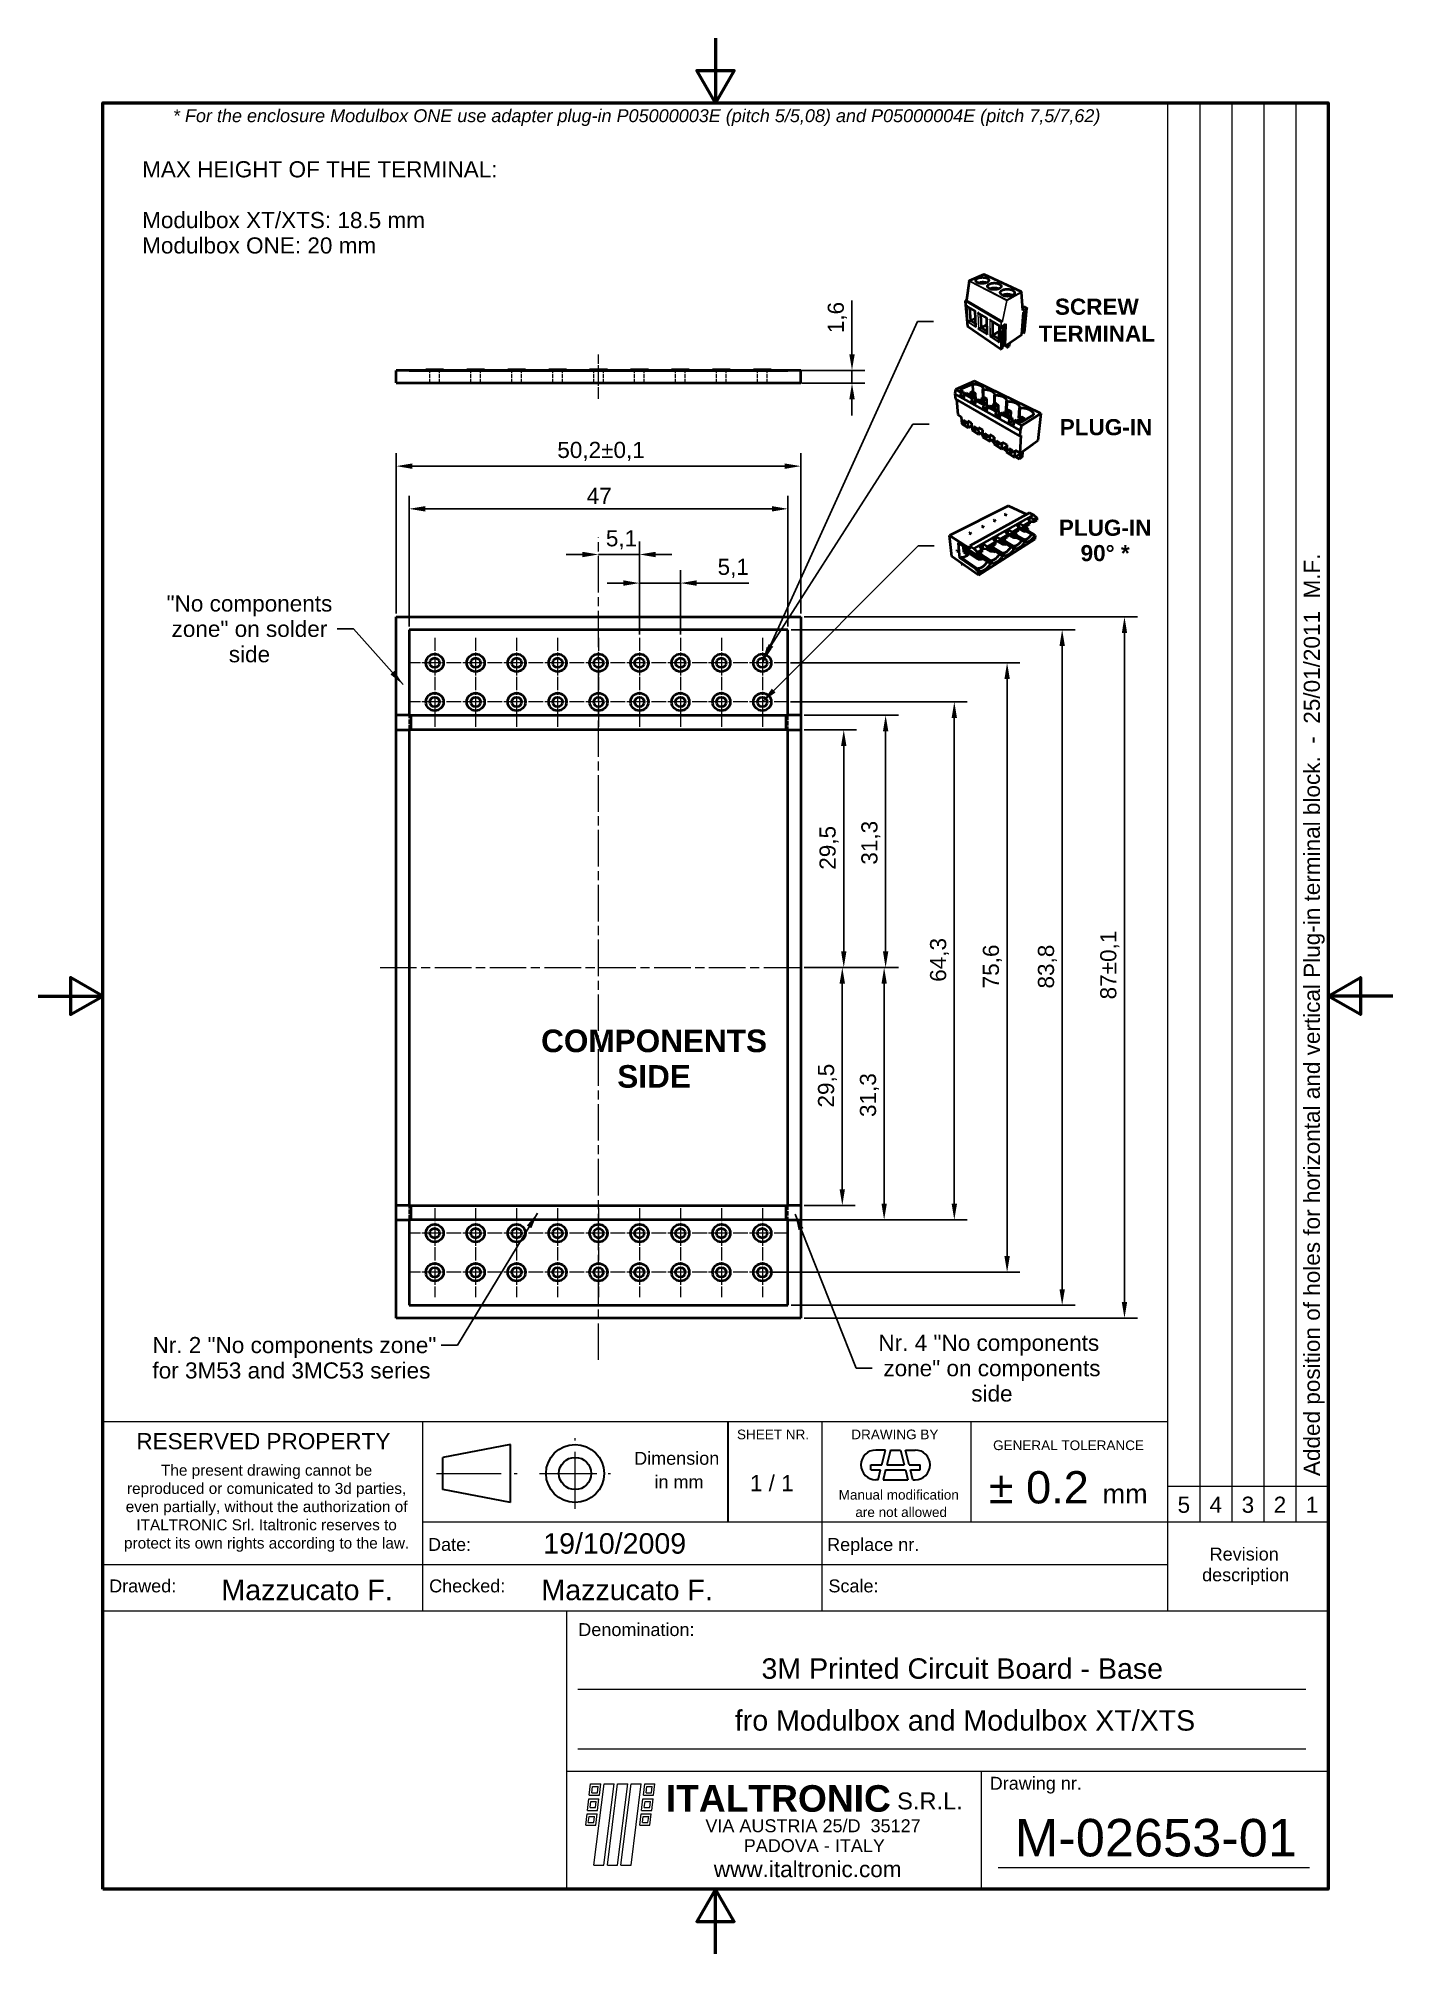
# Model space of a CAD drawing. Header units: millimetres. Extents: x 0 to 168, y 0 to 238.
import ezdxf
from ezdxf.enums import TextEntityAlignment as Align

# ---------------------------------------------------------------- set-up
doc = ezdxf.new("R2010")
doc.units = ezdxf.units.MM
doc.header["$LTSCALE"] = 0.8
for name, pattern in [('CENTER', [50.8, 31.75, -6.35, 6.35, -6.35]), ('CHAIN', [0.3543, 0.2362, -0.0295, 0.0591, -0.0295]), ('DASHED', [0.2068, 0.1655, -0.0413])]:
    doc.linetypes.add(name, pattern=pattern)
doc.layers.get('0').update_dxf_attribs({"lineweight": 25})
for name, color, linetype, lineweight in [('AM_0', 7, 'Continuous', 30), ('Bordo_0', 7, 'Continuous', 50), ('Simboli(ISO)', 7, 'Continuous', 25), ('Spigoli tangenti visibili(ISO)', 7, 'Continuous', 18), ('Spigoli visibili(ISO)', 7, 'Continuous', 40)]:
    doc.layers.add(name, color=color, linetype=linetype, lineweight=lineweight)
for name, color, linetype, lineweight, true_color in [('AM_7', 4, 'CENTER', 15, 0x00ffff), ('Centro(ISO)', 9, 'Continuous', 18, 0xbfbfbf), ("Linea d'asse(ISO)", 9, 'Continuous', 18, 0xbfbfbf), ('Quote(ISO)', 8, 'Continuous', 18, 0x808080), ('Spigoli nascosti(ISO)', 8, 'DASHED', 18, 0x808080)]:
    doc.layers.add(name, color=color, linetype=linetype, lineweight=lineweight, true_color=true_color)
doc.styles.add('Corrente-ISO', font='arial.ttf')
doc.styles.add('Federico-Quote', font='arial.ttf')
doc.styles.add('Gruppo1', font='arial.ttf')
doc.styles.add('Gruppo2_70', font='')
doc.styles.add('Stile testo18', font='arial.ttf')
doc.styles.add('Stile testo42', font='arial.ttf')
doc.styles.add('Stile testo43', font='arial.ttf')
doc.styles.add('Stile testo75', font='arial.ttf')
doc.styles.add('Stile testo76', font='arial.ttf')
doc.styles.add('Stile testo77', font='arial.ttf')
doc.styles.add('Stile testo78', font='arial.ttf')
doc.styles.add('Stile testo79', font='arial.ttf')
doc.styles.get('Gruppo2_70').set_extended_font_data('Arial', bold=True)
doc.dimstyles.new('X.XXX', dxfattribs={"dimscale": 0.8, "dimtxt": 2.5, "dimasz": 2.5, "dimexe": 2, "dimexo": 0.5, "dimgap": 0.762, "dimtad": 1, "dimdec": 1, "dimrnd": 1e-08, "dimtxsty": 'Federico-Quote', "dimcen": 0.09, "dimdle": 10, "dimclrd": 9, "dimclre": 9, "dimclrt": 8, "dimadec": 1, "dimazin": 2, "dimtfac": 1, "dimtmove": 0, "dimatfit": 3, "dimfxl": 1, "dimtolj": 1, "dimlwd": 25, "dimlwe": 25, "dimarcsym": 0})
doc.dimstyles.new('X.XXX$7', dxfattribs={"dimscale": 0.8, "dimtxt": 2.5, "dimasz": 2.5, "dimexe": 2, "dimexo": 0.5, "dimgap": 0.762, "dimtad": 1, "dimdec": 1, "dimrnd": 1e-08, "dimtxsty": 'Federico-Quote', "dimcen": 0.09, "dimdle": 10, "dimclrd": 8, "dimclre": 9, "dimclrt": 8, "dimadec": 1, "dimazin": 2, "dimtfac": 1, "dimtmove": 0, "dimatfit": 3, "dimfxl": 1, "dimtolj": 1, "dimlwd": 25, "dimlwe": 25, "dimarcsym": 0})

msp = doc.modelspace()

# ---------------------------------------------------------------- texts
at = {"layer": 'Simboli(ISO)', "color": 7, "style": 'Corrente-ISO'}
for s, insert, char_height, width, attachment_point in [('{\\fArial|b0|i1;\\H1.6000;* For the enclosure Modulbox ONE use adapter plug-in P05000003E (pitch 5/5,08) and P05000004E (pitch 7,5/7,62)}', (74.22, 228.8), 1.6, 131.8496, 2), ('{\\fArial|b1|i0|c0|p34;SCREW\\PTERMINAL}', (131.3, 202.64), 2, 14.4375, 5), ('{\\fArial|b1|i0;\\H2.0000;PLUG-IN}', (132.44, 189.35), 2, 11.4878, 5)]:
    msp.add_mtext(s, dxfattribs=dict(at, insert=insert, char_height=char_height, width=width, attachment_point=attachment_point))
at = {"layer": 'Simboli(ISO)', "color": 7, "line_spacing_factor": 0.944221, "style": 'Corrente-ISO'}
for s, insert, char_height, width, attachment_point in [('{\\fArial|b0|i0;MAX HEIGHT OF THE TERMINAL:\\P\\fArial|b0|i0;\\P\\fArial|b0|i0;Modulbox XT/XTS: 18.5 mm\\P\\fArial|b0|i0;Modulbox ONE: 20 mm}', (12.88, 222.35), 2, 44.0945, 1), ('{\\fArial|b1|i0;\\H2.0000;PLUG-IN\\P\\fArial|b1|i0;\\H2.0000;90° *}', (132.33, 175.3), 2, 11.4878, 5), ('{\\fArial|b1|i0;\\H2.8000;COMPONENTS\\PSIDE}', (76.38, 111.01), 2.8, 28.0427, 5)]:
    msp.add_mtext(s, dxfattribs=dict(at, insert=insert, char_height=char_height, width=width, attachment_point=attachment_point))
at = {"layer": 'Simboli(ISO)', "color": 8, "true_color": 0x808080, "char_height": 2, "attachment_point": 1, "style": 'Federico-Quote'}
for insert in [(111.66, 203.49), (111.1, 190.72), (111.73, 175.64)]:
    msp.add_mtext('{ }', dxfattribs=dict(at, insert=insert))
at = {"layer": 'Simboli(ISO)', "color": 7, "insert": (156.97, 59.25), "char_height": 2, "width": 123.2446, "attachment_point": 1, "rotation": 90, "style": 'Corrente-ISO'}
msp.add_mtext('{Added position of holes for horizontal and vertical Plug-in terminal block.  -  25/01/2011  M.F.}', dxfattribs=at)
at = {"layer": 'Simboli(ISO)', "color": 8, "true_color": 0x808080, "char_height": 2, "line_spacing_factor": 0.944221, "style": 'Federico-Quote'}
for s, insert, width, attachment_point in [('{"No components\\Pzone" on solder\\Pside}', (26.19, 164.33), 20.5595, 5), ('{Nr. 2 "No components zone"\\Pfor 3M53 and 3MC53 series}', (14.16, 76.5), 35.2149, 1), ('{Nr. 4 "No components\\P zone" on components\\P side}', (117.9, 72.62), 27.7043, 5)]:
    msp.add_mtext(s, dxfattribs=dict(at, insert=insert, width=width, attachment_point=attachment_point))

# ---------------------------------------------------------------- blocks, each defined once
blk = doc.blocks.new('Bordi Bordo di default')
at = {"layer": 'Bordo_0', "flags": 128}
for points in [[(105, 297), (105, 287), (102.11, 292), (107.89, 292), (105, 287)], [(10, 10), (10, 287), (200, 287), (200, 10), (10, 10)], [(0, 148.5), (10, 148.5), (5, 151.39), (5, 145.61), (10, 148.5)], [(210, 148.5), (200, 148.5), (205, 151.39), (205, 145.61), (200, 148.5)], [(105, 0), (105, 10), (102.11, 5), (107.89, 5), (105, 10)]]:
    blk.add_lwpolyline(points, dxfattribs=at)
blk = doc.blocks.new('Cartigli Italtronic')
at = {"layer": 'AM_0', "lineweight": 15}
for p, q in [((284.7, 286.16), (259.86, 286.16)), ((259.86, 66.12), (259.86, 286.16)), ((264.83, 66.12), (264.83, 286.16)), ((269.8, 66.12), (269.8, 286.16)), ((274.76, 66.12), (274.76, 286.16)), ((279.73, 66.12), (279.73, 286.16)), ((284.7, 286.16), (284.7, 9.16)), ((94.7, 66.12), (94.7, 81.71)), ((94.7, 81.71), (259.86, 81.71)), ((144.32, 66.12), (144.32, 81.71)), ((206.22, 66.12), (206.22, 81.71)), ((229.35, 66.12), (229.35, 81.71)), ((259.86, 71.64), (284.7, 71.64)), ((94.7, 9.16), (94.7, 66.12)), ((144.32, 66.12), (284.7, 66.12)), ((144.32, 52.32), (144.32, 66.12)), ((206.22, 52.32), (206.22, 66.12)), ((259.86, 52.32), (259.86, 66.12)), ((94.7, 59.5), (259.86, 59.5)), ((94.7, 52.32), (284.7, 52.32)), ((166.65, 9.16), (166.65, 52.32)), ((168.35, 40.18), (281.23, 40.18)), ((168.35, 30.95), (281.23, 30.95)), ((166.65, 27.44), (284.7, 27.44)), ((230.95, 9.16), (230.95, 27.44)), ((233.55, 12.53), (281.8, 12.53)), ((284.7, 9.16), (94.7, 9.16))]:
    blk.add_line(p, q, dxfattribs=at)
at = {"layer": 'AM_0'}
for p, q in [((191.62, 81.71), (191.62, 66.12)), ((157.93, 78.12), (147.42, 76.12)), ((157.93, 69.12), (157.93, 78.12)), ((147.42, 71.12), (147.42, 76.12)), ((157.93, 69.12), (147.42, 71.12))]:
    blk.add_line(p, q, dxfattribs=at)
at = {"layer": 'AM_0', "linetype": 'Continuous', "lineweight": 30}
for p, q in [((216.05, 77.26), (214.54, 77.26)), ((215.47, 74.96), (216.05, 77.26)), ((216.84, 77.26), (216.26, 74.96)), ((216.84, 77.26), (218.38, 77.26)), ((218.38, 77.26), (218.95, 74.96)), ((219.17, 77.26), (220.68, 77.26)), ((219.74, 74.96), (219.17, 77.26)), ((213.77, 74.19), (213.77, 74.96)), ((213.77, 74.96), (215.47, 74.96)), ((216.26, 74.96), (218.95, 74.96)), ((219.74, 74.96), (221.45, 74.96)), ((221.45, 74.19), (221.45, 74.96)), ((213.77, 74.19), (215.28, 74.19)), ((214.9, 72.65), (214.54, 72.65)), ((214.9, 72.65), (215.28, 74.19)), ((216.07, 74.19), (215.69, 72.65)), ((215.69, 72.65), (219.53, 72.65)), ((216.07, 74.19), (219.14, 74.19)), ((219.14, 74.19), (219.53, 72.65)), ((220.32, 72.65), (219.94, 74.19)), ((219.94, 74.19), (221.45, 74.19)), ((220.32, 72.65), (220.68, 72.65))]:
    blk.add_line(p, q, dxfattribs=at)
at = {"layer": 'AM_0', "color": 166, "lineweight": 5, "true_color": 0x001f7f}
for p, q in [((170.12, 23.72), (170.34, 25.51)), ((170.34, 25.51), (171.91, 25.51)), ((170.54, 24.13), (170.65, 25.1)), ((170.54, 24.13), (171.38, 24.13)), ((170.65, 25.1), (171.5, 25.1)), ((170.83, 12.87), (172.44, 25.51)), ((171.38, 24.13), (171.5, 25.1)), ((171.7, 23.72), (171.91, 25.51)), ((172.41, 12.87), (174.01, 25.51)), ((172.44, 25.51), (174.01, 25.51)), ((172.93, 12.87), (174.53, 25.51)), ((174.5, 12.87), (176.11, 25.51)), ((174.53, 25.51), (176.11, 25.51)), ((175.03, 12.87), (176.63, 25.51)), ((176.6, 12.87), (178.2, 25.51)), ((176.63, 25.51), (178.2, 25.51)), ((178.52, 23.72), (178.73, 25.51)), ((178.73, 25.51), (180.3, 25.51)), ((178.93, 24.13), (179.04, 25.1)), ((178.93, 24.13), (179.78, 24.13)), ((179.04, 25.1), (179.89, 25.1)), ((179.78, 24.13), (179.89, 25.1)), ((180.09, 23.72), (180.3, 25.51)), ((169.57, 19.07), (169.79, 20.87)), ((169.79, 20.87), (171.36, 20.87)), ((169.85, 21.39), (170.06, 23.19)), ((169.85, 21.39), (171.42, 21.39)), ((170.06, 23.19), (171.63, 23.19)), ((170.12, 23.72), (171.7, 23.72)), ((170.26, 21.81), (170.37, 22.78)), ((170.26, 21.81), (171.11, 21.81)), ((170.37, 22.78), (171.22, 22.78)), ((171.11, 21.81), (171.22, 22.78)), ((171.15, 19.07), (171.36, 20.87)), ((171.42, 21.39), (171.63, 23.19)), ((177.96, 19.07), (178.18, 20.87)), ((178.18, 20.87), (179.75, 20.87)), ((178.24, 21.39), (178.45, 23.19)), ((178.24, 21.39), (179.81, 21.39)), ((178.45, 23.19), (180.03, 23.19)), ((178.52, 23.72), (180.09, 23.72)), ((178.65, 21.81), (178.77, 22.78)), ((178.65, 21.81), (179.5, 21.81)), ((178.77, 22.78), (179.61, 22.78)), ((179.5, 21.81), (179.61, 22.78)), ((179.54, 19.07), (179.75, 20.87)), ((179.81, 21.39), (180.03, 23.19)), ((169.57, 19.07), (171.15, 19.07)), ((169.98, 19.49), (170.1, 20.46)), ((169.98, 19.49), (170.83, 19.49)), ((170.1, 20.46), (170.95, 20.46)), ((170.83, 19.49), (170.95, 20.46)), ((177.96, 19.07), (179.54, 19.07)), ((178.38, 19.49), (178.49, 20.46)), ((178.38, 19.49), (179.22, 19.49)), ((178.49, 20.46), (179.34, 20.46)), ((179.22, 19.49), (179.34, 20.46)), ((170.83, 12.87), (172.41, 12.87)), ((172.93, 12.87), (174.5, 12.87)), ((175.03, 12.87), (176.6, 12.87))]:
    blk.add_line(p, q, dxfattribs=at)
at = {"layer": 'AM_0'}
for radius in [4.5, 2.5]:
    blk.add_circle((167.93, 73.62), radius, dxfattribs=at)
at = {"layer": 'AM_0', "linetype": 'Continuous', "lineweight": 30}
for centre, start, end in [((214.54, 74.96), 90, 270), ((220.68, 74.96), 270, 90)]:
    blk.add_arc(centre, 2.3, start, end, dxfattribs=at)
at = {"layer": 'AM_7', "color": 7, "ltscale": 0.348333}
for p, q in [((167.93, 68.12), (167.93, 79.12)), ((162.43, 73.62), (173.43, 73.62))]:
    blk.add_line(p, q, dxfattribs=at)
at = {"layer": 'AM_7', "color": 7, "ltscale": 0.396209}
blk.add_line((146.42, 73.62), (158.93, 73.62), dxfattribs=at)
at = {"color": 5, "true_color": 0x0000ff, "style": 'Stile testo43'}
for s, p in [('5', (261.35, 67.53)), ('4', (266.31, 67.53)), ('3', (271.28, 67.53)), ('2', (276.25, 67.53)), ('1', (281.22, 67.53))]:
    blk.add_text(s, height=2.5, dxfattribs=at).set_placement(p)
at = {"insert": (120.1, 74.98), "char_height": 1.7, "width": 44.3451, "attachment_point": 2, "line_spacing_factor": 0.996, "style": 'Gruppo1'}
blk.add_mtext('\\fArial|b0|i0;\\H1.7000;The present drawing cannot be reproduced or comunicated to 3d parties, even partially, without the authorization of \\PITALTRONIC Srl. Italtronic reserves to protect its own rights according to the law.', dxfattribs=at)
at = {"layer": 'AM_0'}
for s, height, style, p in [('SHEET NR.', 1.5, 'Stile testo76', (193.03, 78.93)), ('DRAWING BY', 1.5, 'Stile testo76', (210.76, 78.93)), ('RESERVED PROPERTY', 2.5, 'Stile testo43', (99.9, 77.39)), ('GENERAL TOLERANCE', 1.5, 'Stile testo76', (232.74, 77.25)), ('Dimension', 2, 'Stile testo42', (177.09, 74.98)), ('in mm', 2, 'Stile testo42', (180.24, 71.33)), ('± 0.2', 5.004, 'Stile testo18', (232.08, 68.98)), ('mm', 3, 'Stile testo77', (249.72, 68.98)), ('Manual modification', 1.5, 'Stile testo76', (208.8, 69.57)), ('are not allowed', 1.5, 'Stile testo76', (211.38, 66.88)), ('Date:', 2, 'Stile testo42', (145.13, 61.62)), ('Replace nr.', 2, 'Stile testo42', (207.01, 61.61)), ('Revision', 2, 'Stile testo42', (266.32, 60.13)), ('Drawed:', 2, 'Stile testo42', (95.68, 55.19)), ('Checked:', 2, 'Stile testo42', (145.3, 55.19)), ('Scale:', 2, 'Stile testo42', (207.21, 55.19)), ('description', 2, 'Stile testo42', (265.15, 56.91)), ('Denomination:', 2, 'Stile testo42', (168.43, 48.42)), ('ITALTRONIC', 4.125, 'Gruppo2_70', (182, 21.17)), ('S.R.L.', 2.625, 'Stile testo75', (217.86, 21.54)), ('Drawing nr.', 2, 'Stile testo42', (232.22, 24.59)), ('VIA AUSTRIA 25/D  35127', 2, 'Stile testo42', (188.13, 18)), ('PADOVA - ITALY', 2, 'Stile testo42', (194.08, 14.92))]:
    blk.add_text(s, height=height, dxfattribs=dict(at, style=style)).set_placement(p)
at = {"layer": 'AM_0', "style": 'Stile testo43'}
blk.add_text('1 / 1 ', height=2.5, dxfattribs=at).set_placement((198.91, 72.13), align=Align.MIDDLE_CENTER)
at = {"layer": 'AM_0', "color": 184, "true_color": 0x260099, "style": 'Stile testo43'}
blk.add_text('www.italtronic.com', height=2.5, dxfattribs=at).set_placement((189.44, 11.03))
at = {"layer": 'AM_0'}
for tag, p, height, style in [('DATA_CREAZIONE_001', (162.99, 61.19), 3.17, 'Gruppo1'), ('PROGETTISTA_001', (113.09, 53.98), 3.17, 'Gruppo1'), ('VERIFICATO_DA_001', (162.71, 53.98), 3.17, 'Gruppo1'), ('DESCRIZIONE_001', (196.83, 41.79), 3.17, 'Gruppo1'), ('NUMERO_DI_MAGAZZINO_001', (192.7, 33.75), 3.17, 'Gruppo1'), ('NUMERO_PARTE_001', (236.1, 14.25), 5.81, 'Stile testo78')]:
    blk.add_attdef(tag, p, '', height=height, dxfattribs=dict(at, style=style))
for tag, style, p in [('Sostituisce', 'Gruppo1', (239.06, 64.32)), ('Scala', 'Stile testo79', (239.17, 57.11))]:
    blk.add_attdef(tag, text='', height=3.17, dxfattribs=dict(at, style=style)).set_placement(p, align=Align.TOP_CENTER)
blk = doc.blocks.new('*D6')
at = {"layer": 'Defpoints', "color": 0, "transparency": 16777216}
for p in [(94.59, 151.83), (99.91, 151.83), (96.59, 122.33)]:
    blk.add_point(p, dxfattribs=at)
at = {"layer": 'Quote(ISO)', "color": 9, "lineweight": 25, "true_color": 0xbfbfbf, "transparency": 16777216}
for p, q in [((94.99, 151.83), (101.51, 151.83)), ((99.91, 124.33), (99.91, 149.83)), ((96.99, 122.33), (101.51, 122.33))]:
    blk.add_line(p, q, dxfattribs=at)
at = {"layer": 'Quote(ISO)', "color": 9, "true_color": 0xbfbfbf, "transparency": 16777216}
for points in [[(99.58, 149.83), (100.24, 149.83), (99.91, 151.83)], [(99.58, 124.33), (100.24, 124.33), (99.91, 122.33)]]:
    blk.add_solid(points, dxfattribs=at)
at = {"layer": 'Quote(ISO)', "color": 8, "lineweight": 25, "transparency": 16777216, "insert": (96.9, 134.46), "char_height": 2, "attachment_point": 1, "rotation": 90, "style": 'Federico-Quote'}
blk.add_mtext('\\A1;29,5', dxfattribs=at)
blk = doc.blocks.new('*D7')
at = {"layer": 'Defpoints', "color": 0, "transparency": 16777216}
for p in [(94.59, 122.33), (99.73, 122.33), (94.59, 92.83)]:
    blk.add_point(p, dxfattribs=at)
at = {"layer": 'Quote(ISO)', "color": 9, "lineweight": 25, "true_color": 0xbfbfbf, "transparency": 16777216}
for p, q in [((94.99, 122.33), (101.33, 122.33)), ((99.73, 94.83), (99.73, 120.33)), ((94.99, 92.83), (101.33, 92.83))]:
    blk.add_line(p, q, dxfattribs=at)
at = {"layer": 'Quote(ISO)', "color": 9, "true_color": 0xbfbfbf, "transparency": 16777216}
for points in [[(99.39, 120.33), (100.06, 120.33), (99.73, 122.33)], [(99.39, 94.83), (100.06, 94.83), (99.73, 92.83)]]:
    blk.add_solid(points, dxfattribs=at)
at = {"layer": 'Quote(ISO)', "color": 8, "lineweight": 25, "transparency": 16777216, "insert": (96.71, 104.96), "char_height": 2, "attachment_point": 1, "rotation": 90, "style": 'Federico-Quote'}
blk.add_mtext('\\A1;29,5', dxfattribs=at)
blk = doc.blocks.new('*D8')
at = {"layer": 'Defpoints', "color": 0, "transparency": 16777216}
for p in [(96.59, 122.33), (104.92, 122.33), (94.59, 91.03)]:
    blk.add_point(p, dxfattribs=at)
at = {"layer": 'Quote(ISO)', "color": 9, "lineweight": 25, "true_color": 0xbfbfbf, "transparency": 16777216}
for p, q in [((96.99, 122.33), (106.52, 122.33)), ((104.92, 93.03), (104.92, 120.33)), ((94.99, 91.03), (106.52, 91.03))]:
    blk.add_line(p, q, dxfattribs=at)
at = {"layer": 'Quote(ISO)', "color": 9, "true_color": 0xbfbfbf, "transparency": 16777216}
for points in [[(104.59, 120.33), (105.25, 120.33), (104.92, 122.33)], [(104.59, 93.03), (105.25, 93.03), (104.92, 91.03)]]:
    blk.add_solid(points, dxfattribs=at)
at = {"layer": 'Quote(ISO)', "color": 8, "lineweight": 25, "transparency": 16777216, "insert": (101.91, 103.79), "char_height": 2, "attachment_point": 1, "rotation": 90, "style": 'Federico-Quote'}
blk.add_mtext('\\A1;31,3', dxfattribs=at)
blk = doc.blocks.new('*D9')
at = {"layer": 'Defpoints', "color": 0, "transparency": 16777216}
for p in [(94.59, 153.63), (105.1, 153.63), (96.59, 122.33)]:
    blk.add_point(p, dxfattribs=at)
at = {"layer": 'Quote(ISO)', "color": 9, "lineweight": 25, "true_color": 0xbfbfbf, "transparency": 16777216}
for p, q in [((94.99, 153.63), (106.7, 153.63)), ((105.1, 124.33), (105.1, 151.63)), ((96.99, 122.33), (106.7, 122.33))]:
    blk.add_line(p, q, dxfattribs=at)
at = {"layer": 'Quote(ISO)', "color": 9, "true_color": 0xbfbfbf, "transparency": 16777216}
for points in [[(104.77, 151.63), (105.44, 151.63), (105.1, 153.63)], [(104.77, 124.33), (105.44, 124.33), (105.1, 122.33)]]:
    blk.add_solid(points, dxfattribs=at)
at = {"layer": 'Quote(ISO)', "color": 8, "lineweight": 25, "transparency": 16777216, "insert": (102.09, 135.09), "char_height": 2, "attachment_point": 1, "rotation": 90, "style": 'Federico-Quote'}
blk.add_mtext('\\A1;31,3', dxfattribs=at)
blk = doc.blocks.new('*D10')
at = {"layer": 'Defpoints', "color": 0, "transparency": 16777216}
for p in [(94.59, 165.83), (94.59, 78.83), (134.73, 78.83)]:
    blk.add_point(p, dxfattribs=at)
at = {"layer": 'Quote(ISO)', "color": 9, "lineweight": 25, "true_color": 0xbfbfbf, "transparency": 16777216}
for p, q in [((94.99, 165.83), (136.33, 165.83)), ((134.73, 163.83), (134.73, 80.83)), ((94.99, 78.83), (136.33, 78.83))]:
    blk.add_line(p, q, dxfattribs=at)
at = {"layer": 'Quote(ISO)', "color": 9, "true_color": 0xbfbfbf, "transparency": 16777216}
for points in [[(134.4, 163.83), (135.06, 163.83), (134.73, 165.83)], [(134.4, 80.83), (135.06, 80.83), (134.73, 78.83)]]:
    blk.add_solid(points, dxfattribs=at)
at = {"layer": 'Quote(ISO)', "color": 8, "lineweight": 25, "transparency": 16777216, "insert": (131.72, 118.38), "char_height": 2, "attachment_point": 1, "rotation": 90, "style": 'Federico-Quote'}
blk.add_mtext('\\A1;87±0,1', dxfattribs=at)
blk = doc.blocks.new('*D11')
at = {"layer": 'Defpoints', "color": 0, "transparency": 16777216}
for p in [(92.99, 196.41), (100.93, 196.41), (94.27, 194.81)]:
    blk.add_point(p, dxfattribs=at)
at = {"layer": 'Quote(ISO)', "color": 9, "lineweight": 25, "true_color": 0xbfbfbf, "transparency": 16777216}
for p, q in [((100.93, 198.41), (100.93, 205.08)), ((93.39, 196.41), (102.53, 196.41)), ((100.93, 194.81), (100.93, 196.41)), ((94.67, 194.81), (102.53, 194.81)), ((100.93, 192.81), (100.93, 190.81))]:
    blk.add_line(p, q, dxfattribs=at)
at = {"layer": 'Quote(ISO)', "color": 9, "true_color": 0xbfbfbf, "transparency": 16777216}
for points in [[(100.6, 198.41), (101.27, 198.41), (100.93, 196.41)], [(100.6, 192.81), (101.27, 192.81), (100.93, 194.81)]]:
    blk.add_solid(points, dxfattribs=at)
at = {"layer": 'Quote(ISO)', "color": 8, "lineweight": 25, "transparency": 16777216, "insert": (97.92, 201.02), "char_height": 2, "attachment_point": 1, "rotation": 90, "style": 'Federico-Quote'}
blk.add_mtext('\\A1;1,6', dxfattribs=at)
blk = doc.blocks.new('*D12')
at = {"layer": 'Defpoints', "color": 0, "transparency": 16777216}
for p in [(94.59, 184.53), (44.39, 165.83), (94.59, 165.83)]:
    blk.add_point(p, dxfattribs=at)
at = {"layer": 'Quote(ISO)', "color": 9, "lineweight": 25, "true_color": 0xbfbfbf, "transparency": 16777216}
for p, q in [((44.39, 166.23), (44.39, 186.13)), ((94.59, 166.23), (94.59, 186.13)), ((46.39, 184.53), (92.59, 184.53))]:
    blk.add_line(p, q, dxfattribs=at)
at = {"layer": 'Quote(ISO)', "color": 9, "true_color": 0xbfbfbf, "transparency": 16777216}
for points in [[(46.39, 184.86), (46.39, 184.19), (44.39, 184.53)], [(92.59, 184.86), (92.59, 184.19), (94.59, 184.53)]]:
    blk.add_solid(points, dxfattribs=at)
at = {"layer": 'Quote(ISO)', "color": 8, "lineweight": 25, "transparency": 16777216, "insert": (64.38, 187.54), "char_height": 2, "attachment_point": 1, "style": 'Federico-Quote'}
blk.add_mtext('\\A1;50,2±0,1', dxfattribs=at)
blk = doc.blocks.new('*D13')
at = {"layer": 'Defpoints', "color": 0, "transparency": 16777216}
for p in [(92.99, 179.23), (45.99, 164.23), (92.99, 164.23)]:
    blk.add_point(p, dxfattribs=at)
at = {"layer": 'Quote(ISO)', "color": 9, "lineweight": 25, "true_color": 0xbfbfbf, "transparency": 16777216}
for p, q in [((45.99, 164.63), (45.99, 180.83)), ((92.99, 164.63), (92.99, 180.83)), ((47.99, 179.23), (90.99, 179.23))]:
    blk.add_line(p, q, dxfattribs=at)
at = {"layer": 'Quote(ISO)', "color": 9, "true_color": 0xbfbfbf, "transparency": 16777216}
for points in [[(47.99, 179.57), (47.99, 178.9), (45.99, 179.23)], [(90.99, 179.57), (90.99, 178.9), (92.99, 179.23)]]:
    blk.add_solid(points, dxfattribs=at)
at = {"layer": 'Quote(ISO)', "color": 8, "lineweight": 25, "transparency": 16777216, "insert": (68.02, 181.84), "char_height": 2, "attachment_point": 1, "style": 'Federico-Quote'}
blk.add_mtext('\\A1;47', dxfattribs=at)
blk = doc.blocks.new('*D14')
at = {"layer": 'Defpoints', "color": 0, "transparency": 16777216}
for p in [(92.99, 164.23), (92.99, 80.43), (127, 80.43)]:
    blk.add_point(p, dxfattribs=at)
at = {"layer": 'Quote(ISO)', "color": 9, "lineweight": 25, "true_color": 0xbfbfbf, "transparency": 16777216}
for p, q in [((93.39, 164.23), (128.6, 164.23)), ((127, 162.23), (127, 82.43)), ((93.39, 80.43), (128.6, 80.43))]:
    blk.add_line(p, q, dxfattribs=at)
at = {"layer": 'Quote(ISO)', "color": 9, "true_color": 0xbfbfbf, "transparency": 16777216}
for points in [[(126.67, 162.23), (127.34, 162.23), (127, 164.23)], [(126.67, 82.43), (127.34, 82.43), (127, 80.43)]]:
    blk.add_solid(points, dxfattribs=at)
at = {"layer": 'Quote(ISO)', "color": 8, "lineweight": 25, "transparency": 16777216, "insert": (123.99, 119.73), "char_height": 2, "attachment_point": 1, "rotation": 90, "style": 'Federico-Quote'}
blk.add_mtext('\\A1;83,8', dxfattribs=at)
blk = doc.blocks.new('*D15')
at = {"layer": 'Defpoints', "color": 0, "transparency": 16777216}
for p in [(79.65, 170.02), (74.57, 163.23), (79.65, 163.23)]:
    blk.add_point(p, dxfattribs=at)
at = {"layer": 'Quote(ISO)', "color": 9, "lineweight": 25, "true_color": 0xbfbfbf, "transparency": 16777216}
for p, q in [((74.57, 163.63), (74.57, 171.62)), ((79.65, 163.63), (79.65, 171.62)), ((72.57, 170.02), (70.57, 170.02)), ((74.57, 170.02), (79.65, 170.02)), ((81.65, 170.02), (88.13, 170.02))]:
    blk.add_line(p, q, dxfattribs=at)
at = {"layer": 'Quote(ISO)', "color": 9, "true_color": 0xbfbfbf, "transparency": 16777216}
for points in [[(72.57, 170.36), (72.57, 169.69), (74.57, 170.02)], [(81.65, 170.36), (81.65, 169.69), (79.65, 170.02)]]:
    blk.add_solid(points, dxfattribs=at)
at = {"layer": 'Quote(ISO)', "color": 8, "lineweight": 25, "transparency": 16777216, "insert": (84.26, 173.04), "char_height": 2, "attachment_point": 1, "style": 'Federico-Quote'}
blk.add_mtext('\\A1;5,1', dxfattribs=at)
blk = doc.blocks.new('*D16')
at = {"layer": 'Defpoints', "color": 0, "transparency": 16777216}
for p in [(69.49, 175.7), (74.57, 173.57), (74.57, 163.23)]:
    blk.add_point(p, dxfattribs=at)
at = {"layer": 'Quote(ISO)', "color": 9, "lineweight": 25, "true_color": 0xbfbfbf, "transparency": 16777216}
for p, q in [((67.49, 173.57), (65.49, 173.57)), ((69.49, 173.57), (74.57, 173.57)), ((74.57, 163.63), (74.57, 175.17)), ((76.57, 173.57), (78.57, 173.57))]:
    blk.add_line(p, q, dxfattribs=at)
at = {"layer": 'Quote(ISO)', "color": 9, "true_color": 0xbfbfbf, "transparency": 16777216}
for points in [[(67.49, 173.9), (67.49, 173.23), (69.49, 173.57)], [(76.57, 173.9), (76.57, 173.23), (74.57, 173.57)]]:
    blk.add_solid(points, dxfattribs=at)
at = {"layer": 'Quote(ISO)', "color": 8, "lineweight": 25, "transparency": 16777216, "insert": (70.4, 176.58), "char_height": 2, "attachment_point": 1, "style": 'Federico-Quote'}
blk.add_mtext('\\A1;5,1', dxfattribs=at)
blk = doc.blocks.new('*D17')
at = {"layer": 'Defpoints', "color": 0, "transparency": 16777216}
for p in [(92.91, 155.28), (92.99, 91.03), (113.62, 91.03)]:
    blk.add_point(p, dxfattribs=at)
at = {"layer": 'Quote(ISO)', "color": 9, "lineweight": 25, "true_color": 0xbfbfbf, "transparency": 16777216}
for p, q in [((93.31, 155.28), (115.22, 155.28)), ((113.62, 153.28), (113.62, 93.03)), ((93.39, 91.03), (115.22, 91.03))]:
    blk.add_line(p, q, dxfattribs=at)
at = {"layer": 'Quote(ISO)', "color": 9, "true_color": 0xbfbfbf, "transparency": 16777216}
for points in [[(113.29, 153.28), (113.96, 153.28), (113.62, 155.28)], [(113.29, 93.03), (113.96, 93.03), (113.62, 91.03)]]:
    blk.add_solid(points, dxfattribs=at)
at = {"layer": 'Quote(ISO)', "color": 8, "lineweight": 25, "transparency": 16777216, "insert": (110.61, 120.56), "char_height": 2, "attachment_point": 1, "rotation": 90, "style": 'Federico-Quote'}
blk.add_mtext('\\A1;64,3', dxfattribs=at)
blk = doc.blocks.new('*D18')
at = {"layer": 'Defpoints', "color": 0, "transparency": 16777216}
for p in [(92.91, 160.13), (90.41, 84.53), (120.17, 84.53)]:
    blk.add_point(p, dxfattribs=at)
at = {"layer": 'Quote(ISO)', "color": 9, "lineweight": 25, "true_color": 0xbfbfbf, "transparency": 16777216}
for p, q in [((93.31, 160.13), (121.77, 160.13)), ((120.17, 158.13), (120.17, 86.53)), ((90.81, 84.53), (121.77, 84.53))]:
    blk.add_line(p, q, dxfattribs=at)
at = {"layer": 'Quote(ISO)', "color": 9, "true_color": 0xbfbfbf, "transparency": 16777216}
for points in [[(119.84, 158.13), (120.51, 158.13), (120.17, 160.13)], [(119.84, 86.53), (120.51, 86.53), (120.17, 84.53)]]:
    blk.add_solid(points, dxfattribs=at)
at = {"layer": 'Quote(ISO)', "color": 8, "lineweight": 25, "transparency": 16777216, "insert": (117.16, 119.75), "char_height": 2, "attachment_point": 1, "rotation": 90, "style": 'Federico-Quote'}
blk.add_mtext('\\A1;75,6', dxfattribs=at)

# ---------------------------------------------------------------- dimensions: what is measured, and where the dimension line sits
at = {"layer": 'Quote(ISO)', "color": 9, "lineweight": 25, "true_color": 0xbfbfbf}
for base, p1, p2, angle, override, picture, middle in [((100.93, 196.41), (94.27, 194.81), (92.99, 196.41), 90, {"dimgap": 0.762, "dimdec": 1, "dimtol": 0, "dimlim": 0, "dimtp": 0, "dimtm": 0, "dimtdec": 2, "dimtofl": 1, "dimatfit": 1}, '*D11', (100.93, 202.75)), ((94.59, 184.53), (44.39, 165.83), (94.59, 165.83), 180, {"dimgap": 0.762, "dimdec": 1, "dimtol": 1, "dimlim": 0, "dimtp": 0.1, "dimtm": 0.1, "dimtdec": 2, "dimtofl": 0, "dimatfit": 1}, '*D12', (69.49, 184.53)), ((92.99, 179.23), (45.99, 164.23), (92.99, 164.23), 180, {"dimgap": 0.762, "dimdec": 1, "dimtol": 0, "dimlim": 0, "dimtp": 0, "dimtm": 0, "dimtdec": 2, "dimtofl": 0, "dimatfit": 1}, '*D13', (69.49, 179.23)), ((79.65, 170.02), (74.57, 163.23), (79.65, 163.23), 180, {"dimgap": 0.762, "dimdec": 1, "dimtol": 0, "dimlim": 0, "dimtp": 0, "dimtm": 0, "dimtdec": 2, "dimtofl": 1, "dimatfit": 1}, '*D15', (85.89, 170.02)), ((127, 80.43), (92.99, 164.23), (92.99, 80.43), 90, {"dimgap": 0.762, "dimdec": 1, "dimtol": 0, "dimlim": 0, "dimtp": 0, "dimtm": 0, "dimtdec": 2, "dimtofl": 0, "dimatfit": 1}, '*D14', (127, 122.33)), ((134.73, 78.83), (94.59, 165.83), (94.59, 78.83), 90, {"dimgap": 0.762, "dimdec": 1, "dimtol": 1, "dimlim": 0, "dimtp": 0.1, "dimtm": 0.1, "dimtdec": 2, "dimtofl": 0, "dimatfit": 1}, '*D10', (134.73, 122.33)), ((120.17, 84.53), (92.91, 160.13), (90.41, 84.53), 90, {"dimgap": 0.762, "dimdec": 1, "dimtol": 0, "dimlim": 0, "dimtp": 0, "dimtm": 0, "dimtdec": 2, "dimtofl": 0, "dimatfit": 1}, '*D18', (120.17, 122.33)), ((113.62269707, 91.03380652), (92.9115115, 155.28380652), (92.9915115, 91.03380652), 90, {"dimgap": 0.762, "dimdec": 1, "dimtol": 0, "dimlim": 0, "dimtp": 0, "dimtm": 0, "dimtdec": 2, "dimtofl": 0, "dimatfit": 1}, '*D17', (113.62269707, 123.15880652)), ((105.1, 153.63), (96.59, 122.33), (94.59, 153.63), 270, {"dimgap": 0.762, "dimdec": 1, "dimtol": 0, "dimlim": 0, "dimtp": 0, "dimtm": 0, "dimtdec": 2, "dimtofl": 0, "dimatfit": 1}, '*D9', (105.1, 137.68)), ((99.91, 151.83), (96.59, 122.33), (94.59, 151.83), 90, {"dimgap": 0.762, "dimdec": 1, "dimtol": 0, "dimlim": 0, "dimtp": 0, "dimtm": 0, "dimtdec": 2, "dimtofl": 0, "dimatfit": 1}, '*D6', (99.91, 137.08)), ((99.73, 122.33), (94.59, 92.83), (94.59, 122.33), 90, {"dimgap": 0.762, "dimdec": 1, "dimtol": 0, "dimlim": 0, "dimtp": 0, "dimtm": 0, "dimtdec": 2, "dimtofl": 0, "dimatfit": 1}, '*D7', (99.73, 107.58)), ((104.92, 122.33), (94.59, 91.03), (96.59, 122.33), 270, {"dimgap": 0.762, "dimdec": 1, "dimtol": 0, "dimlim": 0, "dimtp": 0, "dimtm": 0, "dimtdec": 2, "dimtofl": 0, "dimatfit": 1}, '*D8', (104.92, 106.38))]:
    dim = msp.add_linear_dim(base=base, p1=p1, p2=p2, angle=angle, dimstyle='X.XXX', override=override, dxfattribs=at)
    dim.commit()
    dim.dimension.update_dxf_attribs({"geometry": picture, "text_midpoint": middle, "dimtype": 160})
dim = msp.add_linear_dim(base=(74.57, 173.57), p1=(69.49, 175.7), p2=(74.57, 163.23), dimstyle='X.XXX', override={"dimgap": 0.762, "dimdec": 1, "dimse1": 1, "dimtol": 0, "dimlim": 0, "dimtp": 0, "dimtm": 0, "dimtdec": 2, "dimtofl": 1, "dimatfit": 1}, dxfattribs=at)
dim.commit()
dim.dimension.update_dxf_attribs({"geometry": '*D16', "text_midpoint": (72.03, 173.57), "dimtype": 160})

# ---------------------------------------------------------------- linework, layer by layer
at = {"layer": 'Centro(ISO)', "linetype": 'CHAIN', "ltscale": 8.611757}
for p, q in [((49.17, 163.23), (49.17, 157.03)), ((54.25, 163.23), (54.25, 157.03)), ((59.33, 163.23), (59.33, 157.03)), ((64.41, 163.23), (64.41, 157.03)), ((69.49, 163.23), (69.49, 157.03)), ((74.57, 163.23), (74.57, 157.03)), ((79.65, 163.23), (79.65, 157.03)), ((84.73, 163.23), (84.73, 157.03)), ((89.81, 163.23), (89.81, 157.03)), ((52.27, 160.13), (46.07, 160.13)), ((57.35, 160.13), (51.15, 160.13)), ((62.43, 160.13), (56.23, 160.13)), ((67.51, 160.13), (61.31, 160.13)), ((72.59, 160.13), (66.39, 160.13)), ((77.67, 160.13), (71.47, 160.13)), ((82.75, 160.13), (76.55, 160.13)), ((87.83, 160.13), (81.63, 160.13)), ((92.91, 160.13), (86.71, 160.13)), ((49.17, 158.38), (49.17, 152.18)), ((54.25, 158.38), (54.25, 152.18)), ((59.33, 158.38), (59.33, 152.18)), ((64.41, 158.38), (64.41, 152.18)), ((69.49, 158.38), (69.49, 152.18)), ((74.57, 158.38), (74.57, 152.18)), ((79.65, 158.38), (79.65, 152.18)), ((84.73, 158.38), (84.73, 152.18)), ((89.81, 158.38), (89.81, 152.18)), ((52.27, 155.28), (46.07, 155.28)), ((57.35, 155.28), (51.15, 155.28)), ((62.43, 155.28), (56.23, 155.28)), ((67.51, 155.28), (61.31, 155.28)), ((72.59, 155.28), (66.39, 155.28)), ((77.67, 155.28), (71.47, 155.28)), ((82.75, 155.28), (76.55, 155.28)), ((87.83, 155.28), (81.63, 155.28)), ((92.91, 155.28), (86.71, 155.28)), ((49.17, 92.48), (49.17, 86.28)), ((54.25, 92.48), (54.25, 86.28)), ((59.33, 92.48), (59.33, 86.28)), ((64.41, 92.48), (64.41, 86.28)), ((69.49, 92.48), (69.49, 86.28)), ((74.57, 92.48), (74.57, 86.28)), ((79.65, 92.48), (79.65, 86.28)), ((84.73, 92.48), (84.73, 86.28)), ((89.81, 92.48), (89.81, 86.28)), ((52.27, 89.38), (46.07, 89.38)), ((57.35, 89.38), (51.15, 89.38)), ((62.43, 89.38), (56.23, 89.38)), ((67.51, 89.38), (61.31, 89.38)), ((72.59, 89.38), (66.39, 89.38)), ((77.67, 89.38), (71.47, 89.38)), ((82.75, 89.38), (76.55, 89.38)), ((87.83, 89.38), (81.63, 89.38)), ((92.91, 89.38), (86.71, 89.38)), ((49.17, 87.63), (49.17, 81.43)), ((54.25, 87.63), (54.25, 81.43)), ((59.33, 87.63), (59.33, 81.43)), ((64.41, 87.63), (64.41, 81.43)), ((69.49, 87.63), (69.49, 81.43)), ((74.57, 87.63), (74.57, 81.43)), ((79.65, 87.63), (79.65, 81.43)), ((84.73, 87.63), (84.73, 81.43)), ((89.81, 87.63), (89.81, 81.43)), ((52.27, 84.53), (46.07, 84.53)), ((57.35, 84.53), (51.15, 84.53)), ((62.43, 84.53), (56.23, 84.53)), ((67.51, 84.53), (61.31, 84.53)), ((72.59, 84.53), (66.39, 84.53)), ((77.67, 84.53), (71.47, 84.53)), ((82.75, 84.53), (76.55, 84.53)), ((87.83, 84.53), (81.63, 84.53)), ((92.91, 84.53), (86.71, 84.53))]:
    msp.add_line(p, q, dxfattribs=at)
at = {"layer": "Linea d'asse(ISO)", "linetype": 'CHAIN', "ltscale": 7.688066}
msp.add_line((69.49, 192.86), (69.49, 198.39), dxfattribs=at)
at = {"layer": "Linea d'asse(ISO)", "linetype": 'CHAIN', "ltscale": 23.990969}
for p, q in [((69.49, 73.66), (69.49, 175.7)), ((42.39, 122.33), (96.59, 122.33))]:
    msp.add_line(p, q, dxfattribs=at)
at = {"layer": 'Spigoli nascosti(ISO)', "ltscale": 4.402381}
for p, q in [((44.39, 196.36), (46.24, 196.36)), ((92.74, 196.36), (94.59, 196.36))]:
    msp.add_line(p, q, dxfattribs=at)
at = {"layer": 'Spigoli nascosti(ISO)', "ltscale": 12.775848}
msp.add_line((46.24, 196.38), (92.74, 196.38), dxfattribs=at)
at = {"layer": 'Spigoli nascosti(ISO)', "ltscale": 0.059393}
for p, q in [((46.24, 196.38), (46.24, 196.36)), ((92.74, 196.38), (92.74, 196.36))]:
    msp.add_line(p, q, dxfattribs=at)
at = {"layer": 'Spigoli nascosti(ISO)', "ltscale": 3.926437}
for p, q in [((48.57, 194.81), (48.57, 196.46)), ((49.77, 194.81), (49.77, 196.46)), ((53.65, 194.81), (53.65, 196.46)), ((54.85, 194.81), (54.85, 196.46)), ((58.73, 194.81), (58.73, 196.46)), ((59.93, 194.81), (59.93, 196.46)), ((63.81, 194.81), (63.81, 196.46)), ((65.01, 194.81), (65.01, 196.46)), ((68.89, 194.81), (68.89, 196.46)), ((70.09, 194.81), (70.09, 196.46)), ((73.97, 194.81), (73.97, 196.46)), ((75.17, 194.81), (75.17, 196.46)), ((79.05, 194.81), (79.05, 196.46)), ((80.25, 194.81), (80.25, 196.46)), ((84.13, 194.81), (84.13, 196.46)), ((85.33, 194.81), (85.33, 196.46)), ((89.21, 194.81), (89.21, 196.46)), ((90.41, 194.81), (90.41, 196.46))]:
    msp.add_line(p, q, dxfattribs=at)
at = {"layer": 'Spigoli nascosti(ISO)', "ltscale": 4.283395}
for p, q in [((45.99, 151.83), (45.99, 153.63)), ((92.99, 153.63), (92.99, 151.83)), ((45.99, 91.03), (45.99, 92.83)), ((92.99, 92.83), (92.99, 91.03))]:
    msp.add_line(p, q, dxfattribs=at)
at = {"layer": 'Spigoli tangenti visibili(ISO)'}
for p, q in [((115.15, 205.12), (115.46, 207.47)), ((115.45, 207.48), (115.46, 207.47)), ((115.46, 207.47), (120.1, 205.09)), ((115.49, 207.51), (115.48, 207.51)), ((115.49, 207.51), (117.29, 208.29)), ((120.13, 205.14), (115.49, 207.51)), ((116.75, 207.3), (116.75, 207.29)), ((116.76, 207.21), (116.75, 207.29)), ((116.77, 207.3), (117, 207.19)), ((117.07, 207.19), (116.78, 207.33)), ((117.27, 208.29), (117.29, 208.29)), ((117.29, 208.29), (117.31, 208.29)), ((117.29, 208.29), (121.92, 206.13)), ((114.98, 204.99), (114.99, 204.98)), ((114.99, 204.98), (119.4, 202.37)), ((115.24, 201.83), (114.99, 204.98)), ((115.02, 205.03), (115.01, 205.03)), ((115.02, 205.03), (115.12, 205.07)), ((119.44, 202.42), (115.02, 205.03)), ((115.12, 205.07), (115.11, 205.08)), ((115.12, 205.07), (119.54, 202.49)), ((115.14, 205.13), (115.15, 205.12)), ((119.57, 202.53), (115.15, 205.12)), ((115.16, 204.43), (115.32, 202.41)), ((116.2, 203.81), (115.16, 204.43)), ((116.19, 203.8), (115.19, 204.4)), ((115.35, 202.43), (115.2, 204.39)), ((118.19, 206.58), (118.2, 206.57)), ((118.2, 206.47), (118.2, 206.57)), ((118.21, 206.58), (118.53, 206.42)), ((118.6, 206.42), (118.23, 206.61)), ((120.1, 205.09), (119.57, 202.53)), ((119.63, 202.52), (120.16, 205.08)), ((119.75, 205.8), (119.75, 205.8)), ((119.75, 205.67), (119.75, 205.8)), ((119.77, 205.81), (120.19, 205.6)), ((120.27, 205.59), (119.79, 205.83)), ((121.92, 206.13), (120.13, 205.14)), ((120.16, 205.08), (121.95, 206.07)), ((121.94, 206.13), (121.92, 206.13)), ((121.95, 206.07), (121.96, 206.09)), ((121.95, 206.07), (122.11, 203.83)), ((115.32, 202.41), (116.31, 201.75)), ((116.3, 201.82), (115.36, 202.43)), ((116.31, 201.75), (116.2, 203.81)), ((116.53, 203.6), (116.63, 201.54)), ((117.65, 202.93), (116.53, 203.6)), ((117.64, 202.92), (116.56, 203.57)), ((116.67, 201.56), (116.58, 203.56)), ((117.7, 200.84), (117.65, 202.93)), ((118.02, 202.71), (118.05, 200.61)), ((119.23, 201.97), (118.02, 202.71)), ((119.22, 201.97), (118.04, 202.68)), ((118.09, 200.63), (118.06, 202.66)), ((119.2, 199.85), (119.23, 201.97)), ((119.4, 202.37), (119.35, 199.05)), ((119.41, 199.05), (119.47, 202.37)), ((119.54, 202.49), (119.44, 202.42)), ((119.47, 202.37), (119.57, 202.43)), ((122.11, 203.83), (122.59, 204.13)), ((122.56, 204.18), (122.12, 203.9)), ((122.27, 204.33), (122.56, 204.18)), ((122.59, 204.13), (122.33, 201.11)), ((122.58, 204.18), (122.56, 204.18)), ((122.59, 204.13), (122.6, 204.14)), ((116.63, 201.54), (117.7, 200.84)), ((117.69, 200.9), (116.68, 201.57)), ((118.05, 200.61), (119.2, 199.85)), ((119.19, 199.92), (118.1, 200.64)), ((120.41, 199.4), (120.23, 199.27)), ((120.3, 199.44), (120.48, 199.57)), ((120.48, 199.57), (120.3, 199.44))]:
    msp.add_line(p, q, dxfattribs=at)
at = {"layer": 'Spigoli tangenti visibili(ISO)', "flags": 128}
for points in [[(115.46, 207.47, -0.063143), (115.47, 207.48, -0.063143), (115.47, 207.49, -0.058566), (115.48, 207.5, -0.058566), (115.49, 207.51)], [(116.78, 207.33, 0.066252), (116.78, 207.32, 0.066252), (116.77, 207.32, 0.069749), (116.77, 207.31, 0.069749), (116.77, 207.3)], [(116.78, 207.33, -0.012407), (116.87, 207.35, -0.022979), (116.92, 207.36, -0.002296), (117.05, 207.37, -0.012207), (117.07, 207.37, -0.011962), (117.14, 207.37, -0.011842), (117.22, 207.37, -0.012775), (117.29, 207.36, -0.012204), (117.36, 207.36, -0.014516), (117.39, 207.35, -0.003221), (117.5, 207.33, -0.027744), (117.54, 207.32, -0.014807), (117.62, 207.29)], [(114.99, 204.98, -0.068625), (115, 204.99, -0.068625), (115, 205, -0.069175), (115.01, 205.02, -0.069175), (115.02, 205.03)], [(115.12, 205.07, 0.056916), (115.13, 205.08, 0.056916), (115.14, 205.09, 0.059174), (115.15, 205.1, 0.059174), (115.15, 205.12)], [(118.23, 206.61, 0.062226), (118.22, 206.61, 0.062226), (118.21, 206.6, 0.065663), (118.21, 206.59, 0.065663), (118.21, 206.58)], [(118.23, 206.61, -0.012426), (118.31, 206.63, -0.023093), (118.36, 206.64, -0.002295), (118.48, 206.65, -0.01225), (118.5, 206.65, -0.01165), (118.58, 206.66, -0.011688), (118.65, 206.66, -0.012074), (118.72, 206.65, -0.011752), (118.79, 206.64, -0.013194), (118.86, 206.63, -0.012459), (118.93, 206.62, -0.015217), (118.95, 206.61, -0.003497), (119.05, 206.58, -0.028994), (119.09, 206.57, -0.015508), (119.16, 206.53)], [(119.79, 205.83, 0.057844), (119.78, 205.83, 0.057844), (119.78, 205.82, 0.061192), (119.77, 205.81, 0.061192), (119.77, 205.81)], [(119.79, 205.83, -0.014251), (119.88, 205.86, -0.026255), (119.94, 205.87, -0.002989), (120.07, 205.88, -0.014015), (120.1, 205.88, -0.013155), (120.18, 205.88, -0.013227), (120.26, 205.88, -0.013659), (120.34, 205.87, -0.01326), (120.43, 205.86, -0.015071), (120.5, 205.85, -0.014131), (120.58, 205.82, -0.017684), (120.61, 205.81, -0.004677), (120.72, 205.77, -0.033424), (120.76, 205.75, -0.018084), (120.83, 205.71)], [(120.13, 205.14, 0.047356), (120.12, 205.13, 0.047356), (120.11, 205.12, 0.052088), (120.1, 205.11, 0.052088), (120.1, 205.09)], [(120.1, 205.09, 0.024009), (120.11, 205.09, 0.04007), (120.12, 205.08, 0.009464), (120.13, 205.08, 0.010754), (120.14, 205.08, 0.045584), (120.15, 205.08, 0.025518), (120.16, 205.08)], [(120.16, 205.08, 0.064818), (120.16, 205.1, 0.064818), (120.15, 205.12, 0.063757), (120.14, 205.13, 0.063757), (120.13, 205.14)], [(121.92, 206.13, -0.068901), (121.94, 206.12, -0.068901), (121.95, 206.11, -0.069985), (121.95, 206.09, -0.069985), (121.95, 206.07)], [(119.44, 202.42, 0.056156), (119.42, 202.41, 0.056156), (119.41, 202.4, 0.055645), (119.41, 202.39, 0.055645), (119.4, 202.37)], [(119.4, 202.37, 0.061731), (119.42, 202.36, 0.061731), (119.44, 202.36, 0.060755), (119.45, 202.36, 0.060755), (119.47, 202.37)], [(119.47, 202.37, 0.058573), (119.47, 202.39, 0.058573), (119.46, 202.4, 0.06006), (119.45, 202.41, 0.06006), (119.44, 202.42)], [(119.57, 202.53, -0.048304), (119.56, 202.52, -0.048304), (119.56, 202.51, -0.045849), (119.55, 202.5, -0.045849), (119.54, 202.49)], [(119.57, 202.43, 0.058876), (119.57, 202.45, 0.058876), (119.56, 202.46, 0.060367), (119.55, 202.48, 0.060367), (119.54, 202.49)], [(119.57, 202.53, 0.047851), (119.58, 202.53, 0.047851), (119.6, 202.52, 0.043848), (119.62, 202.52, 0.043848), (119.63, 202.52)], [(119.57, 202.43, 0.031358), (119.59, 202.45, 0.05216), (119.6, 202.46, 0.013998), (119.61, 202.47, 0.013059), (119.62, 202.49, 0.048597), (119.63, 202.5, 0.030287), (119.63, 202.52)], [(122.56, 204.18, -0.069276), (122.58, 204.17, -0.069276), (122.59, 204.16, -0.06752), (122.59, 204.14, -0.06752), (122.59, 204.13)]]:
    msp.add_lwpolyline(points, format="xyb", dxfattribs=at)
for points in [[(116.75, 207.29), (116.75, 207.29), (116.75, 207.3), (116.75, 207.3), (116.75, 207.3), (116.75, 207.3), (116.75, 207.3), (116.76, 207.3), (116.76, 207.3), (116.76, 207.3), (116.76, 207.3), (116.76, 207.3), (116.76, 207.3), (116.76, 207.3), (116.76, 207.31), (116.76, 207.31), (116.76, 207.31), (116.76, 207.31), (116.76, 207.31), (116.76, 207.31), (116.76, 207.31), (116.76, 207.31), (116.77, 207.31), (116.77, 207.3), (116.77, 207.3)], [(116.78, 207.33), (116.78, 207.33), (116.78, 207.33), (116.78, 207.33), (116.78, 207.33), (116.78, 207.33), (116.78, 207.33), (116.78, 207.33), (116.78, 207.33), (116.78, 207.33), (116.78, 207.33), (116.78, 207.33), (116.78, 207.33), (116.78, 207.33), (116.77, 207.33), (116.77, 207.33), (116.77, 207.33), (116.77, 207.33), (116.77, 207.33), (116.77, 207.33), (116.77, 207.33), (116.77, 207.33), (116.77, 207.33), (116.77, 207.33), (116.77, 207.33)], [(118.2, 206.57), (118.2, 206.57), (118.2, 206.58), (118.2, 206.58), (118.2, 206.58), (118.2, 206.58), (118.2, 206.58), (118.2, 206.58), (118.2, 206.58), (118.2, 206.58), (118.2, 206.58), (118.2, 206.58), (118.2, 206.58), (118.2, 206.59), (118.2, 206.59), (118.2, 206.59), (118.2, 206.59), (118.2, 206.59), (118.2, 206.59), (118.21, 206.59), (118.21, 206.59), (118.21, 206.59), (118.21, 206.59), (118.21, 206.59), (118.21, 206.58)], [(118.23, 206.61), (118.22, 206.61), (118.22, 206.61), (118.22, 206.61), (118.22, 206.61), (118.22, 206.61), (118.22, 206.61), (118.22, 206.61), (118.22, 206.61), (118.22, 206.61), (118.22, 206.61), (118.22, 206.61), (118.22, 206.61), (118.22, 206.61), (118.22, 206.61), (118.22, 206.61), (118.22, 206.61), (118.22, 206.61), (118.21, 206.61), (118.21, 206.61), (118.21, 206.61), (118.21, 206.61), (118.21, 206.61), (118.21, 206.61), (118.21, 206.61)], [(119.75, 205.8), (119.75, 205.8), (119.76, 205.8), (119.76, 205.8), (119.76, 205.8), (119.76, 205.8), (119.76, 205.8), (119.76, 205.8), (119.76, 205.8), (119.76, 205.8), (119.76, 205.8), (119.76, 205.81), (119.76, 205.81), (119.76, 205.81), (119.76, 205.81), (119.76, 205.81), (119.76, 205.81), (119.76, 205.81), (119.77, 205.81), (119.77, 205.81), (119.77, 205.81), (119.77, 205.81), (119.77, 205.81), (119.77, 205.81), (119.77, 205.81)], [(119.79, 205.83), (119.79, 205.83), (119.79, 205.83), (119.79, 205.83), (119.78, 205.83), (119.78, 205.83), (119.78, 205.83), (119.78, 205.84), (119.78, 205.84), (119.78, 205.84), (119.78, 205.84), (119.78, 205.84), (119.78, 205.84), (119.78, 205.84), (119.78, 205.84), (119.78, 205.84), (119.78, 205.84), (119.78, 205.84), (119.78, 205.84), (119.77, 205.84), (119.77, 205.84), (119.77, 205.84), (119.77, 205.84), (119.77, 205.84), (119.77, 205.84)]]:
    msp.add_lwpolyline(points, dxfattribs=at)
at = {"layer": 'Spigoli visibili(ISO)'}
for p, q in [((115.45, 207.48), (115.14, 205.13)), ((117.27, 208.29), (115.48, 207.51)), ((116.75, 207.21), (116.75, 207.3)), ((117.27, 208.29), (117.31, 208.29)), ((121.94, 206.13), (117.31, 208.29)), ((114.98, 204.99), (115.24, 201.84)), ((115.11, 205.08), (115.01, 205.03)), ((115.19, 204.4), (115.16, 204.43)), ((115.2, 204.39), (115.19, 204.4)), ((115.2, 204.39), (115.55, 204.14)), ((118.19, 206.47), (118.19, 206.58)), ((119.75, 205.67), (119.75, 205.8)), ((122.12, 203.87), (121.96, 206.09)), ((115.36, 202.43), (115.35, 202.43)), ((115.66, 202.55), (115.36, 202.43)), ((115.55, 204.14), (116.19, 203.75)), ((115.66, 202.55), (115.55, 204.14)), ((115.66, 202.55), (116.24, 202.87)), ((116.28, 202.15), (115.66, 202.55)), ((116.2, 203.81), (116.19, 203.8)), ((116.19, 203.8), (116.19, 203.8)), ((116.3, 201.79), (116.19, 203.8)), ((116.56, 203.57), (116.53, 203.6)), ((116.58, 203.56), (116.56, 203.57)), ((116.58, 203.56), (116.93, 203.31)), ((116.93, 203.31), (117.64, 202.87)), ((116.99, 201.69), (116.93, 203.31)), ((116.99, 201.69), (117.66, 202.09)), ((117.65, 202.93), (117.64, 202.92)), ((117.69, 200.88), (117.64, 202.92)), ((117.64, 202.92), (117.64, 202.92)), ((118.04, 202.68), (118.02, 202.71)), ((118.06, 202.66), (118.04, 202.68)), ((118.06, 202.66), (118.41, 202.41)), ((118.41, 202.41), (119.22, 201.92)), ((118.42, 200.76), (118.41, 202.41)), ((119.19, 199.89), (119.22, 201.97)), ((119.23, 201.97), (119.22, 201.97)), ((119.22, 201.97), (119.22, 201.97)), ((119.66, 199.23), (119.73, 202.03)), ((119.73, 202.03), (119.96, 202.18)), ((119.75, 199.5), (119.82, 202.09)), ((119.96, 202.18), (119.88, 199.39)), ((122, 200.87), (122.21, 203.59)), ((122.06, 201.11), (122.26, 203.62)), ((122.27, 204.33), (122.1, 204.22)), ((122.12, 203.87), (122.11, 203.83)), ((122.41, 203.72), (122.19, 201.01)), ((122.21, 203.59), (122.41, 203.72)), ((122.3, 204.32), (122.27, 204.33)), ((122.58, 204.18), (122.3, 204.32)), ((122.34, 201.12), (122.6, 204.14)), ((115.24, 201.84), (115.24, 201.83)), ((119.35, 199.05), (115.24, 201.83)), ((116.3, 201.79), (116.31, 201.75)), ((116.68, 201.57), (116.67, 201.56)), ((116.99, 201.69), (116.68, 201.57)), ((117.68, 201.24), (116.99, 201.69)), ((118.1, 200.64), (118.09, 200.63)), ((118.42, 200.76), (118.1, 200.64)), ((118.42, 200.76), (119.21, 201.27)), ((119.2, 200.26), (118.42, 200.76)), ((119.88, 199.39), (122, 200.87)), ((120.31, 199.69), (120.3, 199.44)), ((120.49, 199.82), (120.48, 199.57)), ((122.06, 201.11), (122.01, 201.08)), ((122.19, 201.01), (122.06, 201.11)), ((122.19, 201.01), (122.33, 201.11)), ((122.33, 201.11), (122.34, 201.12)), ((119.41, 199.05), (119.66, 199.23)), ((119.75, 199.5), (119.67, 199.44)), ((119.88, 199.39), (119.75, 199.5)), ((120.1, 199.35), (120.06, 199.52)), ((120.13, 199.32), (120.2, 199.27)), ((120.22, 199.27), (120.4, 199.4)), ((120.3, 199.44), (120.23, 199.27)), ((120.3, 199.44), (120.3, 199.44)), ((120.4, 199.4), (120.41, 199.4)), ((120.41, 199.4), (120.48, 199.57)), ((120.48, 199.57), (120.48, 199.57)), ((44.39, 194.86), (44.39, 196.39)), ((94.59, 196.39), (44.39, 196.39)), ((44.39, 194.86), (94.59, 194.86)), ((45.99, 196.41), (45.99, 196.39)), ((45.99, 196.41), (92.99, 196.41)), ((45.99, 194.81), (45.99, 194.86)), ((50.27, 196.46), (48.07, 196.46)), ((48.07, 196.46), (48.07, 196.41)), ((50.27, 196.46), (50.27, 196.41)), ((55.35, 196.46), (53.15, 196.46)), ((53.15, 196.46), (53.15, 196.41)), ((55.35, 196.46), (55.35, 196.41)), ((60.43, 196.46), (58.23, 196.46)), ((58.23, 196.46), (58.23, 196.41)), ((60.43, 196.46), (60.43, 196.41)), ((65.51, 196.46), (63.31, 196.46)), ((63.31, 196.46), (63.31, 196.41)), ((65.51, 196.46), (65.51, 196.41)), ((70.59, 196.46), (68.39, 196.46)), ((68.39, 196.46), (68.39, 196.41)), ((70.59, 196.46), (70.59, 196.41)), ((75.67, 196.46), (73.47, 196.46)), ((73.47, 196.46), (73.47, 196.41)), ((75.67, 196.46), (75.67, 196.41)), ((80.75, 196.46), (78.55, 196.46)), ((78.55, 196.46), (78.55, 196.41)), ((80.75, 196.46), (80.75, 196.41)), ((85.83, 196.46), (83.63, 196.46)), ((83.63, 196.46), (83.63, 196.41)), ((85.83, 196.46), (85.83, 196.41)), ((90.91, 196.46), (88.71, 196.46)), ((88.71, 196.46), (88.71, 196.41)), ((90.91, 196.46), (90.91, 196.41)), ((92.99, 196.41), (92.99, 196.39)), ((92.99, 194.81), (92.99, 194.86)), ((94.59, 194.86), (94.59, 196.39)), ((116.14, 195.07), (113.78, 194.04)), ((124.36, 191.05), (116.14, 195.07)), ((92.99, 194.81), (45.99, 194.81)), ((113.78, 194.04), (113.7, 193.49)), ((113.7, 193.49), (113.75, 192.87)), ((121.84, 188.94), (113.7, 193.49)), ((121.8, 188.26), (113.75, 192.87)), ((114.46, 193.67), (113.78, 194.04)), ((113.88, 192.8), (114.05, 190.92)), ((115.86, 194.71), (114.28, 194.01)), ((114.28, 194.01), (114.7, 193.78)), ((114.39, 193.18), (114.46, 193.67)), ((114.39, 193.18), (114.85, 193.39)), ((114.78, 192.96), (114.39, 193.18)), ((114.46, 193.67), (114.7, 193.78)), ((114.7, 193.78), (114.85, 193.39)), ((114.87, 193.45), (114.78, 192.96)), ((114.85, 193.39), (114.86, 193.39)), ((115.12, 193.56), (114.87, 193.45)), ((115.82, 192.93), (114.87, 193.45)), ((115.12, 193.56), (116.07, 193.05)), ((115.83, 193.77), (115.56, 193.6)), ((115.58, 193.31), (115.56, 193.6)), ((115.56, 193.6), (115.89, 193.43)), ((115.75, 192.43), (115.82, 192.93)), ((115.75, 192.43), (116.2, 192.65)), ((115.82, 192.93), (116.07, 193.05)), ((115.83, 193.77), (115.91, 193.81)), ((115.9, 193.74), (115.83, 193.77)), ((115.86, 194.71), (115.9, 193.81)), ((115.9, 193.74), (115.89, 193.43)), ((115.89, 193.43), (116.26, 193.6)), ((115.9, 193.14), (115.89, 193.43)), ((115.97, 193.77), (115.9, 193.74)), ((115.91, 193.81), (115.97, 193.77)), ((115.97, 193.77), (116.26, 193.6)), ((116.07, 193.05), (116.2, 192.65)), ((116.26, 192.69), (116.16, 192.2)), ((116.2, 192.65), (116.25, 192.63)), ((116.3, 192.71), (116.26, 193.6)), ((116.51, 192.81), (116.26, 192.69)), ((117.27, 192.14), (116.26, 192.69)), ((116.51, 192.81), (117.52, 192.27)), ((117.2, 193.06), (116.92, 192.88)), ((116.93, 192.59), (116.92, 192.88)), ((116.92, 192.88), (117.27, 192.7)), ((117.17, 194.05), (117.19, 194.04)), ((117.2, 193.06), (117.17, 194.05)), ((117.19, 194.04), (117.22, 193.06)), ((117.2, 193.06), (117.27, 193.09)), ((117.27, 193.02), (117.2, 193.06)), ((117.27, 193.09), (117.35, 193.06)), ((117.35, 193.06), (117.27, 193.02)), ((117.27, 193.02), (117.27, 192.7)), ((117.27, 192.7), (117.64, 192.88)), ((117.27, 192.4), (117.27, 192.7)), ((117.35, 193.06), (117.64, 192.88)), ((117.66, 191.86), (117.64, 192.88)), ((118.59, 193.34), (118.61, 193.33)), ((118.59, 192.25), (118.59, 193.34)), ((118.61, 193.33), (118.61, 192.26)), ((120.07, 191.39), (120.1, 192.58)), ((120.12, 192.57), (120.09, 191.4)), ((120.1, 192.58), (120.12, 192.57)), ((114.05, 190.92), (114.49, 190.64)), ((114.49, 190.64), (114.56, 189.79)), ((114.78, 189.95), (114.75, 190.26)), ((114.75, 190.26), (115.06, 190.06)), ((114.78, 189.95), (115.03, 190.08)), ((115.35, 189.29), (115.3, 190.15)), ((115.3, 190.15), (115.77, 189.86)), ((116.16, 192.2), (115.75, 192.43)), ((117.19, 191.62), (117.27, 192.14)), ((117.19, 191.62), (117.65, 191.86)), ((117.63, 191.38), (117.19, 191.62)), ((117.27, 192.14), (117.52, 192.27)), ((117.52, 192.27), (117.65, 191.86)), ((117.74, 191.89), (117.63, 191.38)), ((117.65, 191.86), (117.73, 191.82)), ((117.99, 192.02), (117.74, 191.89)), ((118.83, 191.29), (117.74, 191.89)), ((117.99, 192.02), (119.08, 191.43)), ((118.66, 192.29), (118.36, 192.11)), ((118.37, 191.82), (118.36, 192.11)), ((118.36, 192.11), (118.74, 191.92)), ((118.66, 192.29), (118.74, 192.33)), ((118.74, 192.25), (118.66, 192.29)), ((118.73, 190.76), (118.83, 191.29)), ((118.73, 190.76), (119.2, 191.02)), ((119.21, 190.5), (118.73, 190.76)), ((118.74, 192.33), (118.81, 192.29)), ((118.81, 192.29), (118.74, 192.25)), ((118.74, 192.25), (118.74, 191.92)), ((118.74, 191.92), (119.11, 192.11)), ((118.74, 191.62), (118.74, 191.92)), ((118.81, 192.29), (119.11, 192.11)), ((118.83, 191.29), (119.08, 191.43)), ((119.08, 191.43), (119.2, 191.02)), ((119.1, 191.36), (119.11, 192.11)), ((119.2, 191.02), (119.32, 190.95)), ((119.34, 191.02), (119.21, 190.5)), ((119.59, 191.16), (119.34, 191.02)), ((120.5, 190.38), (119.34, 191.02)), ((119.59, 191.16), (120.75, 190.53)), ((119.9, 190.99), (119.91, 191.29)), ((120.22, 191.47), (119.91, 191.29)), ((119.91, 191.29), (120.31, 191.08)), ((120.22, 191.47), (120.3, 191.52)), ((120.3, 191.43), (120.22, 191.47)), ((120.3, 191.52), (120.38, 191.47)), ((120.38, 191.47), (120.3, 191.43)), ((120.3, 191.43), (120.31, 191.08)), ((120.3, 190.78), (120.31, 191.08)), ((120.31, 191.08), (120.68, 191.29)), ((120.38, 191.47), (120.68, 191.29)), ((120.39, 189.84), (120.5, 190.38)), ((120.39, 189.84), (120.85, 190.12)), ((120.5, 190.38), (120.75, 190.53)), ((120.65, 190.59), (120.68, 191.29)), ((120.75, 190.53), (120.85, 190.12)), ((120.85, 190.12), (121.03, 190.02)), ((121.05, 190.09), (120.91, 189.56)), ((121.3, 190.24), (121.05, 190.09)), ((122, 189.57), (121.05, 190.09)), ((121.3, 190.24), (121.88, 189.93)), ((121.55, 190.1), (121.57, 190.41)), ((121.94, 190.64), (121.57, 190.41)), ((121.89, 190.6), (121.57, 190.41)), ((121.57, 190.41), (121.99, 190.19)), ((121.64, 190.46), (121.72, 191.77)), ((121.74, 191.76), (121.67, 190.47)), ((121.72, 191.77), (121.74, 191.76)), ((121.88, 189.93), (123.45, 190.9)), ((121.89, 190.6), (121.97, 190.64)), ((121.98, 190.55), (121.89, 190.6)), ((121.97, 190.64), (121.94, 190.64)), ((121.97, 190.64), (122.06, 190.6)), ((122.06, 190.6), (121.98, 190.55)), ((121.98, 190.55), (121.99, 190.19)), ((121.98, 189.99), (121.99, 190.19)), ((121.99, 190.19), (122.36, 190.41)), ((122, 189.57), (124.36, 191.05)), ((122.06, 190.6), (122.36, 190.41)), ((122.35, 190.22), (122.36, 190.41)), ((124.36, 191.05), (124, 187.72)), ((115.35, 189.29), (114.56, 189.79)), ((115.08, 189.75), (114.78, 189.95)), ((115.06, 190.06), (115.08, 189.75)), ((115.79, 189.53), (115.35, 189.29)), ((115.77, 189.86), (115.82, 188.99)), ((116.66, 188.46), (115.82, 188.99)), ((116.05, 189.14), (116.04, 189.46)), ((116.04, 189.46), (116.37, 189.25)), ((116.05, 189.14), (116.31, 189.29)), ((116.38, 188.93), (116.05, 189.14)), ((116.37, 189.25), (116.38, 188.93)), ((116.66, 188.46), (116.62, 189.33)), ((116.62, 189.33), (117.12, 189.02)), ((117.13, 188.73), (116.66, 188.46)), ((117.05, 188.69), (117.06, 188.35)), ((117.15, 188.29), (117.06, 188.35)), ((117.12, 189.02), (117.15, 188.14)), ((118.05, 187.57), (117.15, 188.14)), ((117.42, 188.28), (117.41, 188.6)), ((117.41, 188.6), (117.76, 188.38)), ((117.42, 188.28), (117.67, 188.44)), ((117.76, 188.06), (117.42, 188.28)), ((117.76, 188.38), (117.76, 188.06)), ((118.05, 187.57), (118.04, 188.45)), ((118.04, 188.45), (118.57, 188.12)), ((118.57, 187.9), (118.05, 187.57)), ((118.39, 187.78), (118.39, 187.51)), ((118.57, 188.12), (118.58, 187.24)), ((120.91, 189.56), (120.39, 189.84)), ((121.78, 186.14), (121.92, 188.34)), ((121.78, 186.14), (124, 187.72)), ((121.8, 188.26), (121.84, 188.94)), ((121.92, 188.34), (121.8, 188.26)), ((121.84, 188.94), (122, 189.57)), ((118.57, 187.39), (118.39, 187.51)), ((119.53, 186.62), (118.58, 187.24)), ((118.87, 187.37), (118.87, 187.69)), ((118.87, 187.69), (119.24, 187.46)), ((118.87, 187.37), (119.12, 187.53)), ((119.24, 187.14), (118.87, 187.37)), ((119.24, 187.46), (119.24, 187.14)), ((119.53, 186.62), (119.55, 187.52)), ((120.12, 187.01), (119.53, 186.62)), ((119.55, 187.52), (120.12, 187.17)), ((119.81, 186.81), (119.8, 186.61)), ((120.1, 186.42), (119.8, 186.61)), ((120.12, 187.17), (120.1, 186.27)), ((121.12, 185.61), (120.1, 186.27)), ((120.42, 186.39), (120.43, 186.72)), ((120.42, 186.39), (120.67, 186.57)), ((120.82, 186.14), (120.42, 186.39)), ((120.43, 186.72), (120.83, 186.47)), ((120.83, 186.47), (120.82, 186.14)), ((123.31, 187.17), (121.12, 185.61)), ((121.12, 185.61), (121.17, 186.52)), ((121.17, 186.52), (121.78, 186.14)), ((121.31, 185.75), (121.3, 185.66)), ((121.69, 185.41), (121.3, 185.66)), ((121.73, 186.05), (121.69, 185.41)), ((122.03, 185.66), (121.69, 185.41)), ((122.07, 186.29), (122.03, 185.66)), ((123.31, 187.23), (123.31, 187.17)), ((120.36, 179.6), (113.02, 175.93)), ((122.96, 178.72), (115.56, 174.63)), ((123.46, 178.49), (116.06, 174.31)), ((119.97, 178.56), (119.86, 178.51)), ((119.86, 178.51), (120.12, 178.43)), ((119.97, 178.53), (119.9, 178.5)), ((119.97, 178.56), (120.12, 178.43)), ((119.97, 178.53), (119.97, 178.56)), ((119.97, 178.53), (120.06, 178.45)), ((120.36, 179.6), (122.64, 178.54)), ((123, 178.2), (122.69, 178.02)), ((122.96, 178.72), (123.46, 178.49)), ((122.96, 177.65), (123, 178.2)), ((123, 178.2), (123.49, 177.9)), ((123.46, 178.49), (123.87, 178.12)), ((113.02, 175.93), (115.58, 174.28)), ((113.3, 173.33), (113.02, 175.93)), ((115.59, 176.29), (115.46, 176.22)), ((115.46, 176.22), (115.73, 176.13)), ((115.59, 176.25), (115.5, 176.21)), ((115.59, 176.25), (115.59, 176.29)), ((115.59, 176.29), (115.73, 176.13)), ((115.59, 176.25), (115.69, 176.15)), ((117.14, 177.1), (117.02, 177.03)), ((117.02, 177.03), (117.29, 176.95)), ((117.14, 177.06), (117.06, 177.02)), ((117.14, 177.06), (117.14, 177.1)), ((117.14, 177.1), (117.29, 176.95)), ((117.14, 177.06), (117.24, 176.96)), ((118.6, 177.85), (118.48, 177.79)), ((118.48, 177.79), (118.75, 177.71)), ((118.6, 177.82), (118.53, 177.78)), ((118.6, 177.82), (118.6, 177.85)), ((118.6, 177.85), (118.75, 177.71)), ((118.6, 177.82), (118.7, 177.73)), ((119.29, 175.46), (120.21, 176)), ((120.27, 176.65), (119.91, 176.45)), ((119.91, 176.45), (120.21, 176)), ((120.25, 176.08), (120.18, 176.04)), ((120.21, 176), (120.2, 175.7)), ((120.23, 176.07), (121.02, 175.65)), ((120.25, 176.08), (120.27, 176.65)), ((120.31, 176.07), (120.25, 176.08)), ((120.78, 176.33), (120.27, 176.65)), ((120.77, 176.04), (120.31, 176.07)), ((120.77, 176.04), (121.63, 176.54)), ((120.78, 176.33), (120.77, 176.04)), ((120.78, 176.33), (121.64, 176.83)), ((120.84, 176.08), (121.03, 175.98)), ((121.03, 175.98), (121.02, 175.65)), ((121.3, 176.14), (121.03, 175.98)), ((121.4, 175.77), (121.03, 175.98)), ((121.3, 176.14), (121.11, 176.24)), ((121.52, 175.85), (121.3, 176.14)), ((121.68, 177.45), (121.35, 177.26)), ((121.35, 177.26), (121.64, 176.83)), ((121.52, 175.85), (121.4, 175.77)), ((121.52, 175.7), (121.52, 175.85)), ((121.52, 175.84), (122.21, 175.48)), ((121.65, 176.89), (121.61, 176.87)), ((121.64, 176.83), (121.63, 176.54)), ((121.64, 176.78), (122.32, 176.43)), ((121.65, 176.89), (121.68, 177.45)), ((121.7, 176.88), (121.65, 176.89)), ((122.18, 177.14), (121.68, 177.45)), ((122.16, 176.85), (121.7, 176.88)), ((122.14, 176.85), (122.34, 176.76)), ((122.16, 176.85), (122.96, 177.33)), ((122.18, 177.14), (122.16, 176.85)), ((122.18, 177.14), (122.99, 177.61)), ((122.34, 176.76), (122.32, 176.43)), ((122.69, 176.41), (122.32, 176.43)), ((122.59, 176.91), (122.34, 176.76)), ((122.7, 176.56), (122.34, 176.76)), ((122.59, 176.91), (122.41, 177)), ((122.82, 176.63), (122.59, 176.91)), ((122.62, 176.41), (123.22, 176.11)), ((122.69, 178.02), (122.99, 177.61)), ((122.7, 176.56), (122.69, 176.41)), ((122.69, 176.41), (122.81, 176.48)), ((122.82, 176.63), (122.7, 176.56)), ((122.78, 176.46), (123.33, 176.18)), ((122.81, 176.48), (122.82, 176.63)), ((123.01, 177.64), (122.96, 177.65)), ((122.99, 177.61), (122.96, 177.33)), ((123.46, 177.62), (123.01, 177.64)), ((123.22, 176.11), (123.33, 176.18)), ((123.66, 175.91), (123.33, 176.18)), ((123.49, 177.9), (123.46, 177.62)), ((123.46, 177.62), (123.84, 177.84)), ((123.49, 177.9), (123.87, 178.12)), ((123.58, 175.86), (123.66, 175.91)), ((123.66, 175.91), (123.62, 175.48)), ((123.87, 178.12), (123.84, 177.84)), ((113.98, 173.99), (113.97, 174.13)), ((113.97, 174.13), (114.18, 173.92)), ((114.02, 174.01), (113.98, 173.99)), ((113.98, 173.99), (114.18, 173.92)), ((114.02, 174.01), (114.01, 174.09)), ((114.02, 174.01), (114.13, 173.97)), ((114.09, 175), (114.18, 173.92)), ((116.16, 173.66), (114.09, 175)), ((114.18, 173.92), (114.25, 173.17)), ((114.81, 173.84), (114.75, 174.57)), ((114.81, 173.84), (115.09, 173.65)), ((115.03, 174.39), (115.09, 173.65)), ((115.11, 174.27), (115.16, 174.3)), ((115.11, 174.27), (116.56, 173.33)), ((115.13, 173.93), (115.11, 174.27)), ((116.57, 172.98), (115.13, 173.93)), ((115.58, 174.28), (115.56, 174.63)), ((115.56, 174.63), (116.06, 174.31)), ((116.06, 174.31), (116.5, 173.84)), ((116.52, 173.54), (116.16, 173.66)), ((116.5, 173.84), (117.03, 174.15)), ((116.5, 173.84), (116.52, 173.54)), ((116.52, 173.54), (117.04, 173.85)), ((116.89, 173.52), (116.56, 173.33)), ((116.62, 170.99), (123.62, 175.48)), ((116.89, 173.52), (116.7, 173.65)), ((117.15, 174.88), (116.74, 174.65)), ((116.74, 174.65), (117.03, 174.15)), ((116.75, 173.68), (118.01, 172.87)), ((117.1, 173.18), (116.89, 173.52)), ((117.16, 174.29), (117, 174.2)), ((117.03, 174.15), (117.04, 173.85)), ((117.16, 174.29), (117.15, 174.88)), ((117.68, 174.53), (117.15, 174.88)), ((117.22, 174.28), (117.16, 174.29)), ((117.69, 174.23), (117.22, 174.28)), ((117.67, 174.23), (118.15, 173.93)), ((117.68, 174.53), (118.68, 175.11)), ((117.68, 174.53), (117.69, 174.23)), ((117.69, 174.23), (118.68, 174.81)), ((117.96, 174.39), (118.15, 174.27)), ((118.46, 174.46), (118.15, 174.27)), ((118.54, 174.05), (118.15, 174.27)), ((118.15, 174.27), (118.15, 173.93)), ((118.54, 173.89), (118.15, 173.93)), ((118.46, 174.46), (118.27, 174.57)), ((118.76, 175.8), (118.38, 175.58)), ((118.38, 175.58), (118.68, 175.11)), ((118.68, 174.13), (118.46, 174.46)), ((118.5, 174.4), (119.5, 173.79)), ((118.68, 174.13), (118.54, 174.05)), ((118.54, 174.05), (118.54, 173.89)), ((118.54, 173.89), (118.68, 173.97)), ((118.76, 175.22), (118.65, 175.15)), ((118.67, 173.97), (119.24, 173.63)), ((118.68, 175.11), (118.68, 174.81)), ((118.68, 173.97), (118.68, 174.13)), ((119.29, 175.46), (118.76, 175.8)), ((118.76, 175.22), (118.76, 175.8)), ((118.82, 175.2), (118.76, 175.22)), ((119.28, 175.16), (118.82, 175.2)), ((118.99, 175.19), (119.63, 174.82)), ((119.24, 173.63), (119.5, 173.79)), ((119.28, 175.16), (120.2, 175.7)), ((119.29, 175.46), (119.28, 175.16)), ((119.45, 175.26), (119.64, 175.16)), ((119.6, 173.35), (119.8, 173.47)), ((119.64, 175.16), (119.63, 174.82)), ((120.01, 174.78), (119.63, 174.82)), ((119.92, 175.32), (119.64, 175.16)), ((120.02, 174.94), (119.64, 175.16)), ((119.92, 175.32), (119.74, 175.43)), ((120.15, 175.02), (119.92, 175.32)), ((120.02, 174.94), (120.01, 174.78)), ((120.14, 174.86), (120.01, 174.78)), ((120.15, 175.02), (120.02, 174.94)), ((120.06, 175.13), (120.9, 174.66)), ((120.09, 174.83), (120.65, 174.51)), ((120.14, 174.86), (120.15, 175.02)), ((120.65, 174.51), (120.9, 174.66)), ((121.01, 174.24), (121.2, 174.36)), ((121.39, 175.62), (121.02, 175.65)), ((121.4, 175.77), (121.39, 175.62)), ((121.52, 175.7), (121.39, 175.62)), ((121.41, 175.63), (121.98, 175.33)), ((121.98, 175.33), (122.21, 175.48)), ((122.33, 175.07), (122.51, 175.19)), ((116.62, 170.99), (113.3, 173.33)), ((114.4, 173.26), (114.25, 173.17)), ((116.26, 171.78), (114.25, 173.17)), ((114.4, 173.26), (116.42, 171.88)), ((114.47, 172.5), (114.58, 172.31)), ((114.7, 172.23), (114.58, 172.31)), ((114.7, 172.23), (114.67, 172.36)), ((114.77, 172.27), (114.7, 172.23)), ((114.79, 172.28), (114.77, 172.27)), ((116.26, 171.78), (116.42, 171.88)), ((116.6, 171.45), (116.26, 171.78)), ((116.56, 173.33), (116.57, 172.98)), ((116.56, 173.33), (116.95, 173.09)), ((116.57, 172.98), (116.96, 172.93)), ((116.6, 171.45), (116.72, 171.52)), ((116.6, 171.45), (116.62, 170.99)), ((117.1, 173.18), (116.95, 173.09)), ((116.95, 173.09), (116.96, 172.93)), ((117.11, 173.02), (116.96, 172.93)), ((117.11, 173.02), (117.1, 173.18)), ((117.11, 173.09), (117.73, 172.69)), ((117.73, 172.69), (118.01, 172.87)), ((118.1, 172.39), (118.31, 172.53)), ((44.39, 153.63), (44.39, 165.83)), ((44.39, 165.83), (94.59, 165.83)), ((45.99, 164.23), (45.99, 153.63)), ((92.99, 164.23), (45.99, 164.23)), ((92.99, 153.63), (92.99, 164.23)), ((94.59, 165.83), (94.59, 153.63)), ((44.39, 151.83), (44.39, 153.63)), ((45.99, 153.63), (44.39, 153.63)), ((45.99, 153.63), (92.99, 153.63)), ((46.24, 151.83), (46.24, 153.63)), ((92.74, 153.63), (92.74, 151.83)), ((94.59, 153.63), (92.99, 153.63)), ((94.59, 153.63), (94.59, 151.83)), ((44.39, 151.83), (45.99, 151.83)), ((44.39, 92.83), (44.39, 151.83)), ((45.99, 151.83), (45.99, 92.83)), ((92.99, 151.83), (45.99, 151.83)), ((92.99, 92.83), (92.99, 151.83)), ((92.99, 151.83), (94.59, 151.83)), ((94.59, 151.83), (94.59, 92.83)), ((45.99, 92.83), (44.39, 92.83)), ((44.39, 91.03), (44.39, 92.83)), ((45.99, 92.83), (92.99, 92.83)), ((46.24, 91.03), (46.24, 92.83)), ((92.74, 92.83), (92.74, 91.03)), ((94.59, 92.83), (92.99, 92.83)), ((94.59, 92.83), (94.59, 91.03)), ((44.39, 78.83), (44.39, 91.03)), ((44.39, 91.03), (45.99, 91.03)), ((92.99, 91.03), (45.99, 91.03)), ((45.99, 91.03), (45.99, 80.43)), ((92.99, 80.43), (92.99, 91.03)), ((92.99, 91.03), (94.59, 91.03)), ((94.59, 91.03), (94.59, 78.83)), ((94.59, 78.83), (44.39, 78.83)), ((45.99, 80.43), (92.99, 80.43))]:
    msp.add_line(p, q, dxfattribs=at)
at = {"layer": 'Spigoli visibili(ISO)', "flags": 128}
for points in [[(115.45, 207.48, -0.064683), (115.46, 207.49, -0.064683), (115.46, 207.5, -0.064459), (115.47, 207.5, -0.064459), (115.48, 207.51)], [(116.48, 207.3, -0.03373), (116.42, 207.34, -0.048294), (116.38, 207.37, -0.013675), (116.33, 207.42, -0.035222), (116.31, 207.44, -0.051641), (116.29, 207.47, -0.051081), (116.28, 207.52, -0.057659), (116.27, 207.56, -0.058052), (116.28, 207.6, -0.047213), (116.29, 207.64, -0.048937), (116.32, 207.67, -0.031729), (116.35, 207.71, -0.035364), (116.39, 207.75, -0.021795), (116.44, 207.78, -0.025202), (116.49, 207.81, -0.01656), (116.55, 207.84, -0.018887), (116.61, 207.87, -0.013753), (116.69, 207.89, -0.015155), (116.76, 207.91, -0.012297), (116.84, 207.92, -0.013034), (116.92, 207.94, -0.011755), (117, 207.94, -0.011987), (117.08, 207.95, -0.011985), (117.16, 207.95, -0.01176), (117.25, 207.94, -0.013035), (117.33, 207.94, -0.012305), (117.41, 207.92, -0.015158), (117.48, 207.91, -0.013765), (117.56, 207.89, -0.018891), (117.62, 207.87, -0.016575), (117.68, 207.84, -0.025201), (117.73, 207.82, -0.02181), (117.79, 207.78, -0.035342), (117.82, 207.75, -0.031725), (117.86, 207.71, -0.04886), (117.88, 207.68, -0.047139), (117.9, 207.63, -0.057921), (117.91, 207.6, -0.057527), (117.9, 207.56, -0.050992), (117.89, 207.51, -0.051554), (117.87, 207.48, -0.035212), (117.84, 207.43, -0.038114), (117.81, 207.4, -0.02383), (117.76, 207.36, -0.02711), (117.71, 207.33, -0.017756), (117.65, 207.3, -0.020117), (117.59, 207.27, -0.014547), (117.51, 207.25, -0.015981), (117.44, 207.23, -0.012896), (117.35, 207.21, -0.013646), (117.27, 207.2, -0.012272), (117.19, 207.19, -0.012502), (117.1, 207.19, -0.012504), (117.01, 207.19, -0.012267), (116.93, 207.19, -0.013644), (116.85, 207.2, -0.012887), (116.76, 207.21, -0.015977), (116.73, 207.22, -0.00395), (116.61, 207.25, -0.030702), (116.56, 207.27, -0.016341), (116.48, 207.3)], [(117.98, 206.55, -0.028581), (117.91, 206.58, -0.04277), (117.88, 206.61, -0.010332), (117.82, 206.67, -0.029057), (117.8, 206.69, -0.042707), (117.77, 206.72, -0.041014), (117.75, 206.76, -0.051098), (117.74, 206.8, -0.051069), (117.74, 206.85, -0.048737), (117.75, 206.89, -0.049754), (117.76, 206.93, -0.037057), (117.79, 206.97, -0.039728), (117.81, 207, -0.026091), (117.85, 207.04, -0.029391), (117.89, 207.07, -0.019293), (117.95, 207.11, -0.021964), (118, 207.13, -0.0154), (118.07, 207.16, -0.017204), (118.13, 207.18, -0.013167), (118.2, 207.2, -0.014275), (118.27, 207.22, -0.011966), (118.35, 207.23, -0.012559), (118.43, 207.24, -0.011513), (118.51, 207.25, -0.011696), (118.59, 207.25, -0.01171), (118.67, 207.25, -0.011517), (118.75, 207.24, -0.012592), (118.83, 207.23, -0.011988), (118.91, 207.22, -0.014336), (118.98, 207.2, -0.013212), (119.05, 207.18, -0.017304), (119.12, 207.16, -0.015479), (119.18, 207.13, -0.022124), (119.23, 207.11, -0.01943), (119.29, 207.07, -0.029631), (119.33, 207.04, -0.026328), (119.37, 207, -0.040025), (119.4, 206.97, -0.037394), (119.42, 206.93, -0.049938), (119.43, 206.89, -0.048957), (119.44, 206.85, -0.050918), (119.44, 206.8, -0.050978), (119.43, 206.76, -0.04067), (119.41, 206.72, -0.042412), (119.38, 206.69, -0.028788), (119.34, 206.65, -0.03172), (119.3, 206.61, -0.020952), (119.25, 206.58, -0.023588), (119.2, 206.55, -0.016465), (119.13, 206.52, -0.018303), (119.07, 206.5, -0.01392), (118.99, 206.47, -0.015055), (118.92, 206.46, -0.012557), (118.84, 206.44, -0.013163), (118.76, 206.43, -0.012036), (118.67, 206.43, -0.012223), (118.59, 206.42, -0.012238), (118.5, 206.43, -0.012041), (118.42, 206.43, -0.0132), (118.34, 206.44, -0.012582), (118.26, 206.46, -0.015122), (118.23, 206.46, -0.00351), (118.11, 206.5, -0.028878), (118.06, 206.51, -0.015405), (117.98, 206.55)], [(114.98, 204.99, -0.07504), (114.99, 205, -0.07504), (114.99, 205.01, -0.075104), (115, 205.02, -0.075104), (115.01, 205.03)], [(119.61, 205.73, -0.02544), (119.54, 205.77, -0.039212), (119.49, 205.8, -0.008435), (119.43, 205.85, -0.025532), (119.41, 205.87, -0.03702), (119.38, 205.91, -0.034874), (119.36, 205.96, -0.045606), (119.34, 206, -0.044946), (119.33, 206.04, -0.047673), (119.33, 206.09, -0.048236), (119.34, 206.13, -0.040314), (119.36, 206.17, -0.042219), (119.38, 206.21, -0.029895), (119.42, 206.25, -0.032832), (119.45, 206.28, -0.022083), (119.5, 206.32, -0.024875), (119.55, 206.35, -0.017267), (119.61, 206.38, -0.019343), (119.67, 206.41, -0.014385), (119.74, 206.43, -0.01576), (119.81, 206.45, -0.012701), (119.88, 206.46, -0.01353), (119.96, 206.48, -0.011835), (120.04, 206.49, -0.012242), (120.12, 206.49, -0.011613), (120.2, 206.49, -0.011663), (120.28, 206.49, -0.011989), (120.37, 206.48, -0.011693), (120.45, 206.47, -0.013031), (120.52, 206.46, -0.01234), (120.6, 206.44, -0.014924), (120.67, 206.42, -0.013731), (120.74, 206.39, -0.01802), (120.8, 206.37, -0.01617), (120.87, 206.33, -0.022866), (120.92, 206.3, -0.020264), (120.97, 206.27, -0.030062), (121.01, 206.23, -0.027037), (121.04, 206.19, -0.039337), (121.07, 206.15, -0.036982), (121.09, 206.11, -0.047244), (121.1, 206.06, -0.0463), (121.1, 206.02, -0.047192), (121.1, 205.98, -0.047412), (121.09, 205.94, -0.038357), (121.06, 205.89, -0.040088), (121.04, 205.86, -0.028164), (121, 205.81, -0.03082), (120.96, 205.78, -0.02105), (120.9, 205.74, -0.023464), (120.85, 205.72, -0.016752), (120.78, 205.69, -0.018491), (120.72, 205.66, -0.014219), (120.64, 205.64, -0.015332), (120.57, 205.62, -0.012807), (120.48, 205.61, -0.013433), (120.4, 205.6, -0.012199), (120.32, 205.6, -0.012435), (120.23, 205.59, -0.01227), (120.15, 205.6, -0.012155), (120.06, 205.6, -0.013029), (119.98, 205.62, -0.012544), (119.89, 205.63, -0.014614), (119.87, 205.64, -0.003263), (119.74, 205.67, -0.027742), (119.69, 205.69, -0.01485), (119.61, 205.73)], [(121.94, 206.13, -0.066684), (121.95, 206.13, -0.066684), (121.96, 206.12, -0.066746), (121.96, 206.11, -0.066746), (121.96, 206.09)], [(115.32, 202.41, -0.002283), (115.33, 202.41, -0.002283), (115.33, 202.42, -0.002811), (115.34, 202.42, -0.002811), (115.35, 202.43)], [(122.58, 204.18, -0.074734), (122.59, 204.17, -0.074734), (122.6, 204.16, -0.074539), (122.6, 204.15, -0.074539), (122.6, 204.14)], [(116.63, 201.54, 0.001375), (116.64, 201.55, 0.001375), (116.65, 201.55, 0.001666), (116.66, 201.56, 0.001666), (116.67, 201.56)], [(117.69, 200.88, 0.029283), (117.69, 200.87, 0.029283), (117.69, 200.86, 0.031727), (117.7, 200.85, 0.031727), (117.7, 200.84)], [(118.05, 200.61, 0.005142), (118.06, 200.61, 0.005142), (118.07, 200.62, 0.006114), (118.08, 200.62, 0.006114), (118.09, 200.63)], [(119.19, 199.89, 0.031087), (119.19, 199.88, 0.031087), (119.19, 199.87, 0.033979), (119.2, 199.86, 0.033979), (119.2, 199.85)], [(119.35, 199.05, 0.070113), (119.36, 199.05, 0.070113), (119.38, 199.05, 0.069099), (119.39, 199.05, 0.069099), (119.41, 199.05)], [(120.13, 199.32, -0.044575), (120.12, 199.32, -0.044575), (120.11, 199.33, -0.044484), (120.1, 199.34, -0.044484), (120.1, 199.35)], [(120.23, 199.27, -0.098751), (120.22, 199.27, -0.098751), (120.21, 199.26, -0.13579), (120.21, 199.26, -0.13579), (120.2, 199.27)], [(115.86, 194.71, -0.010616), (116, 194.71, -0.019322), (116.08, 194.71, -0.001695), (116.26, 194.69, -0.01046), (116.29, 194.69, -0.011988), (116.39, 194.68, -0.01126), (116.49, 194.66, -0.013889), (116.58, 194.63, -0.012711), (116.68, 194.6, -0.016881), (116.76, 194.57, -0.0151), (116.84, 194.54, -0.021472), (116.91, 194.5, -0.018974), (116.98, 194.46, -0.028235), (117.03, 194.42, -0.025251), (117.08, 194.36, -0.03706), (117.12, 194.32, -0.034538), (117.15, 194.26, -0.045144), (117.16, 194.23, -0.021542), (117.18, 194.16, -0.06887), (117.18, 194.11, -0.044916), (117.17, 194.05)], [(117.19, 194.04, -0.009834), (117.32, 194.04, -0.018094), (117.4, 194.04, -0.001457), (117.57, 194.03, -0.009725), (117.6, 194.03, -0.010696), (117.69, 194.01, -0.010228), (117.79, 194, -0.011926), (117.88, 193.98, -0.011169), (117.98, 193.95, -0.013814), (118.06, 193.93, -0.012682), (118.14, 193.89, -0.016615), (118.21, 193.86, -0.015003), (118.29, 193.82, -0.020669), (118.34, 193.78, -0.018522), (118.41, 193.74, -0.026266), (118.45, 193.7, -0.023764), (118.5, 193.65, -0.033118), (118.53, 193.6, -0.030875), (118.56, 193.55, -0.039279), (118.57, 193.52, -0.017269), (118.59, 193.44, -0.061786), (118.6, 193.4, -0.039106), (118.59, 193.34)], [(118.61, 193.33, -0.010085), (118.75, 193.33, -0.018575), (118.82, 193.33, -0.001529), (119, 193.32, -0.00998), (119.03, 193.32, -0.010787), (119.13, 193.3, -0.010382), (119.23, 193.28, -0.011873), (119.33, 193.26, -0.011199), (119.42, 193.24, -0.013556), (119.51, 193.21, -0.012541), (119.6, 193.17, -0.016047), (119.68, 193.14, -0.014601), (119.75, 193.1, -0.019633), (119.82, 193.06, -0.017693), (119.89, 193.01, -0.024578), (119.94, 192.96, -0.022247), (119.99, 192.91, -0.03076), (120.02, 192.86, -0.028494), (120.06, 192.81, -0.036839), (120.07, 192.77, -0.015746), (120.1, 192.69, -0.059396), (120.1, 192.65, -0.036873), (120.1, 192.58)], [(120.12, 192.57, -0.010349), (120.26, 192.58, -0.019081), (120.34, 192.57, -0.001607), (120.53, 192.56, -0.010247), (120.56, 192.56, -0.010874), (120.66, 192.54, -0.010536), (120.77, 192.52, -0.01181), (120.87, 192.5, -0.011221), (120.97, 192.47, -0.013287), (121.06, 192.44, -0.012388), (121.16, 192.4, -0.01548), (121.24, 192.37, -0.014193), (121.32, 192.32, -0.018627), (121.39, 192.28, -0.016887), (121.46, 192.23, -0.022969), (121.52, 192.18, -0.020822), (121.58, 192.12, -0.028501), (121.62, 192.07, -0.026266), (121.66, 192.01, -0.034357), (121.68, 191.98, -0.014173), (121.71, 191.89, -0.056701), (121.72, 191.85, -0.034538), (121.72, 191.77)], [(121.74, 191.76, -0.009743), (121.88, 191.76, -0.018117), (121.95, 191.76, -0.001427), (122.13, 191.75, -0.009667), (122.16, 191.75, -0.009948), (122.26, 191.74, -0.009763), (122.36, 191.72, -0.010505), (122.46, 191.7, -0.010146), (122.56, 191.67, -0.011417), (122.65, 191.65, -0.010855), (122.75, 191.61, -0.01277), (122.83, 191.58, -0.01196), (122.92, 191.54, -0.014689), (122.99, 191.5, -0.013577), (123.07, 191.45, -0.017328), (123.13, 191.41, -0.015874), (123.2, 191.36, -0.020826), (123.25, 191.31, -0.019056), (123.31, 191.25, -0.025152), (123.35, 191.2, -0.023253), (123.39, 191.14, -0.029782), (123.4, 191.11, -0.011106), (123.44, 191.02, -0.050419), (123.45, 190.98, -0.029937), (123.45, 190.9)], [(122.21, 175.48, 0.055429), (122.32, 175.44, 0.08868), (122.39, 175.43, 0.032407), (122.52, 175.46, 0.051231), (122.59, 175.48, 0.029325), (122.72, 175.55, 0.033974), (122.81, 175.62, 0.021214), (122.87, 175.67, 0.007101), (123.03, 175.84, 0.03562), (123.11, 175.94, 0.022318), (123.22, 176.11)], [(122.51, 175.19, 0.051409), (122.62, 175.15, 0.083812), (122.7, 175.15, 0.028871), (122.83, 175.18, 0.047712), (122.91, 175.21, 0.027402), (123.04, 175.28, 0.031936), (123.14, 175.36, 0.020124), (123.2, 175.41, 0.006407), (123.37, 175.58, 0.034044), (123.46, 175.68, 0.021136), (123.58, 175.86)], [(114.4, 173.26, 0.042362), (114.56, 173.23, 0.069427), (114.65, 173.23, 0.021022), (114.84, 173.27, 0.040579), (114.94, 173.3, 0.028053), (115.02, 173.34, 0.01088), (115.22, 173.46, 0.043892), (115.33, 173.55, 0.028528), (115.48, 173.7)], [(115.09, 173.65, 0.037929), (115.16, 173.66, 0.037929), (115.23, 173.68, 0.044129), (115.31, 173.72, 0.044129), (115.39, 173.77)], [(118.01, 172.87, 0.045674), (118.15, 172.84, 0.075396), (118.24, 172.84, 0.024019), (118.41, 172.88, 0.043003), (118.5, 172.92, 0.026915), (118.64, 173, 0.030708), (118.76, 173.08, 0.021588), (118.83, 173.14, 0.007157), (119.02, 173.33, 0.036571), (119.11, 173.44, 0.022464), (119.24, 173.63)], [(119.5, 173.79, 0.048782), (119.63, 173.76, 0.079737), (119.71, 173.76, 0.026664), (119.86, 173.79, 0.045667), (119.95, 173.83, 0.027697), (120.09, 173.9, 0.031806), (120.2, 173.98, 0.02148), (120.26, 174.04, 0.007142), (120.44, 174.22, 0.036256), (120.53, 174.32, 0.022425), (120.65, 174.51)], [(119.8, 173.47, 0.045231), (119.94, 173.45, 0.07516), (120.03, 173.45, 0.023583), (120.19, 173.49, 0.042508), (120.28, 173.53, 0.02594), (120.42, 173.61, 0.029882), (120.54, 173.69, 0.02032), (120.6, 173.75, 0.006413), (120.79, 173.94, 0.034551), (120.88, 174.04, 0.021179), (121.01, 174.24)], [(120.9, 174.66, 0.052034), (121.02, 174.63, 0.084169), (121.09, 174.62, 0.029464), (121.23, 174.65, 0.04841), (121.31, 174.68, 0.028498), (121.44, 174.75, 0.032895), (121.55, 174.83, 0.021355), (121.61, 174.88, 0.007123), (121.78, 175.05, 0.035939), (121.86, 175.15, 0.022376), (121.98, 175.33)], [(121.2, 174.36, 0.04825), (121.33, 174.33, 0.079438), (121.4, 174.33, 0.026149), (121.55, 174.36, 0.045072), (121.64, 174.39, 0.026663), (121.77, 174.47, 0.030913), (121.88, 174.55, 0.02023), (121.94, 174.6, 0.006412), (122.12, 174.78, 0.034299), (122.21, 174.89, 0.021162), (122.33, 175.07)], [(116.42, 171.88, 0.042707), (116.57, 171.85, 0.071157), (116.67, 171.86, 0.021541), (116.85, 171.9, 0.040421), (116.95, 171.94, 0.026148), (117.1, 172.03, 0.029601), (117.23, 172.12, 0.021677), (117.3, 172.18, 0.007169), (117.5, 172.38, 0.036882), (117.59, 172.49, 0.022491), (117.73, 172.69)], [(116.72, 171.52, 0.039603), (116.89, 171.5, 0.06693), (116.98, 171.51, 0.018944), (117.18, 171.57, 0.037618), (117.28, 171.61, 0.024526), (117.44, 171.7, 0.027798), (117.58, 171.8, 0.020444), (117.64, 171.86, 0.006402), (117.86, 172.07, 0.035036), (117.96, 172.18, 0.021177), (118.1, 172.39)], [(118.31, 172.53, 0.042349), (118.47, 172.51, 0.070988), (118.56, 172.51, 0.02118), (118.74, 172.56, 0.040023), (118.83, 172.6, 0.025229), (118.98, 172.69, 0.028844), (119.11, 172.78, 0.020392), (119.17, 172.84, 0.00641), (119.37, 173.03, 0.034797), (119.47, 173.14, 0.021184), (119.6, 173.35)]]:
    msp.add_lwpolyline(points, format="xyb", dxfattribs=at)
for points in [[(116.75, 207.3), (116.75, 207.32), (116.77, 207.33)], [(116.77, 207.33), (116.88, 207.35), (116.99, 207.37), (117.1, 207.38), (117.22, 207.38), (117.33, 207.37), (117.43, 207.35), (117.53, 207.32), (117.63, 207.29)], [(115.11, 205.08), (115.13, 205.1), (115.14, 205.13)], [(118.19, 206.58), (118.19, 206.6), (118.21, 206.61)], [(118.21, 206.61), (118.33, 206.64), (118.46, 206.66), (118.59, 206.66), (118.72, 206.66), (118.84, 206.64), (118.96, 206.62), (119.07, 206.58), (119.17, 206.54)], [(119.75, 205.8), (119.75, 205.82), (119.77, 205.84)], [(119.77, 205.84), (119.91, 205.87), (120.05, 205.88), (120.19, 205.89), (120.34, 205.88), (120.48, 205.86), (120.62, 205.82), (120.74, 205.77), (120.85, 205.71)]]:
    msp.add_lwpolyline(points, dxfattribs=at)
at = {"layer": 'Spigoli visibili(ISO)'}
for centre, radius in [((49.17, 160.13), 1.1), ((49.17, 160.13), 0.6), ((54.25, 160.13), 1.1), ((54.25, 160.13), 0.6), ((59.33, 160.13), 1.1), ((59.33, 160.13), 0.6), ((64.41, 160.13), 1.1), ((64.41, 160.13), 0.6), ((69.49, 160.13), 1.1), ((69.49, 160.13), 0.6), ((74.57, 160.13), 1.1), ((74.57, 160.13), 0.6), ((79.65, 160.13), 1.1), ((79.65, 160.13), 0.6), ((84.73, 160.13), 1.1), ((84.73, 160.13), 0.6), ((89.81, 160.13), 1.1), ((89.81, 160.13), 0.6), ((49.17, 155.28), 1.1), ((49.17, 155.28), 0.6), ((54.25, 155.28), 1.1), ((54.25, 155.28), 0.6), ((59.33, 155.28), 1.1), ((59.33, 155.28), 0.6), ((64.41, 155.28), 1.1), ((64.41, 155.28), 0.6), ((69.49, 155.28), 1.1), ((69.49, 155.28), 0.6), ((74.57, 155.28), 1.1), ((74.57, 155.28), 0.6), ((79.65, 155.28), 1.1), ((79.65, 155.28), 0.6), ((84.73, 155.28), 1.1), ((84.73, 155.28), 0.6), ((89.81, 155.28), 1.1), ((89.81, 155.28), 0.6), ((49.17, 89.38), 1.1), ((54.25, 89.38), 1.1), ((59.33, 89.38), 1.1), ((64.41, 89.38), 1.1), ((69.49, 89.38), 1.1), ((74.57, 89.38), 1.1), ((79.65, 89.38), 1.1), ((84.73, 89.38), 1.1), ((89.81, 89.38), 1.1), ((49.17, 89.38), 0.6), ((54.25, 89.38), 0.6), ((59.33, 89.38), 0.6), ((64.41, 89.38), 0.6), ((69.49, 89.38), 0.6), ((74.57, 89.38), 0.6), ((79.65, 89.38), 0.6), ((84.73, 89.38), 0.6), ((89.81, 89.38), 0.6), ((49.17, 84.53), 1.1), ((54.25, 84.53), 1.1), ((59.33, 84.53), 1.1), ((64.41, 84.53), 1.1), ((69.49, 84.53), 1.1), ((74.57, 84.53), 1.1), ((79.65, 84.53), 1.1), ((84.73, 84.53), 1.1), ((89.81, 84.53), 1.1), ((49.17, 84.53), 0.6), ((54.25, 84.53), 0.6), ((59.33, 84.53), 0.6), ((64.41, 84.53), 0.6), ((69.49, 84.53), 0.6), ((74.57, 84.53), 0.6), ((79.65, 84.53), 0.6), ((84.73, 84.53), 0.6), ((89.81, 84.53), 0.6)]:
    msp.add_circle(centre, radius, dxfattribs=at)
for points in [[(123.58, 175.86), (123.39, 175.99), (123.22, 176.11)], [(119.6, 173.35), (119.41, 173.49), (119.24, 173.63)], [(119.5, 173.79), (119.65, 173.64), (119.8, 173.47)], [(121.01, 174.24), (120.83, 174.38), (120.65, 174.51)], [(120.9, 174.66), (121.05, 174.51), (121.2, 174.36)], [(122.33, 175.07), (122.15, 175.21), (121.98, 175.33)], [(122.21, 175.48), (122.36, 175.34), (122.51, 175.19)], [(116.42, 171.88), (116.56, 171.7), (116.72, 171.52)], [(118.1, 172.39), (117.91, 172.55), (117.73, 172.69)], [(118.01, 172.87), (118.16, 172.7), (118.31, 172.53)]]:
    msp.add_open_spline(points, degree=2, dxfattribs=at)

# ---------------------------------------------------------------- block references
at = {"xscale": 0.8, "yscale": 0.8, "zscale": 0.8}
msp.add_blockref('Bordi Bordo di default', (0, 0), dxfattribs=at)
msp.add_blockref('Cartigli Italtronic', (-67.76, 0.67), dxfattribs=at).add_auto_attribs({'NUMERO_PARTE_001': 'M-02653-01', 'DATA_CREAZIONE_001': '19/10/2009', 'DESCRIZIONE_001': '3M Printed Circuit Board - Base', 'VERIFICATO_DA_001': 'Mazzucato F.', 'PROGETTISTA_001': 'Mazzucato F.', 'NUMERO_DI_MAGAZZINO_001': 'fro Modulbox and Modulbox XT/XTS'})

msp.set_redraw_order([(e.dxf.handle, doc.entitydb.next_handle()) for e in msp.query("TEXT MTEXT ATTDEF DIMENSION ARC_DIMENSION")])  # texts and dimensions are drawn at this point

# ---------------------------------------------------------------- leaders
at = {"layer": 'Simboli(ISO)', "color": 8, "linetype": 'Continuous', "lineweight": 25, "true_color": 0x808080, "annotation_type": 0, "has_hookline": 1}
for points, hookline_direction, text_width in [([(89.81, 160.13), (109.05, 202.49), (111.05, 202.49)], 0, 0.776), ([(89.81, 160.62), (108.49, 189.72), (110.49, 189.72)], 0, 0.776), ([(89.81, 155.28), (109.12, 174.64), (111.12, 174.64)], 0, 0.776), ([(45.25, 157.43), (39.08, 164.33), (37.08, 164.33)], 1, 20.32), ([(61.92, 91.87), (51.98, 75.5), (49.98, 75.5)], 1, 34.87), ([(93.87, 91.74), (101.44, 72.62), (103.44, 72.62)], 0, 27.6)]:
    msp.add_leader(points, dimstyle='X.XXX$7', override={"dimtad": 0}, dxfattribs=dict(at, hookline_direction=hookline_direction, text_width=text_width))

doc.saveas('drawing.dxf')
